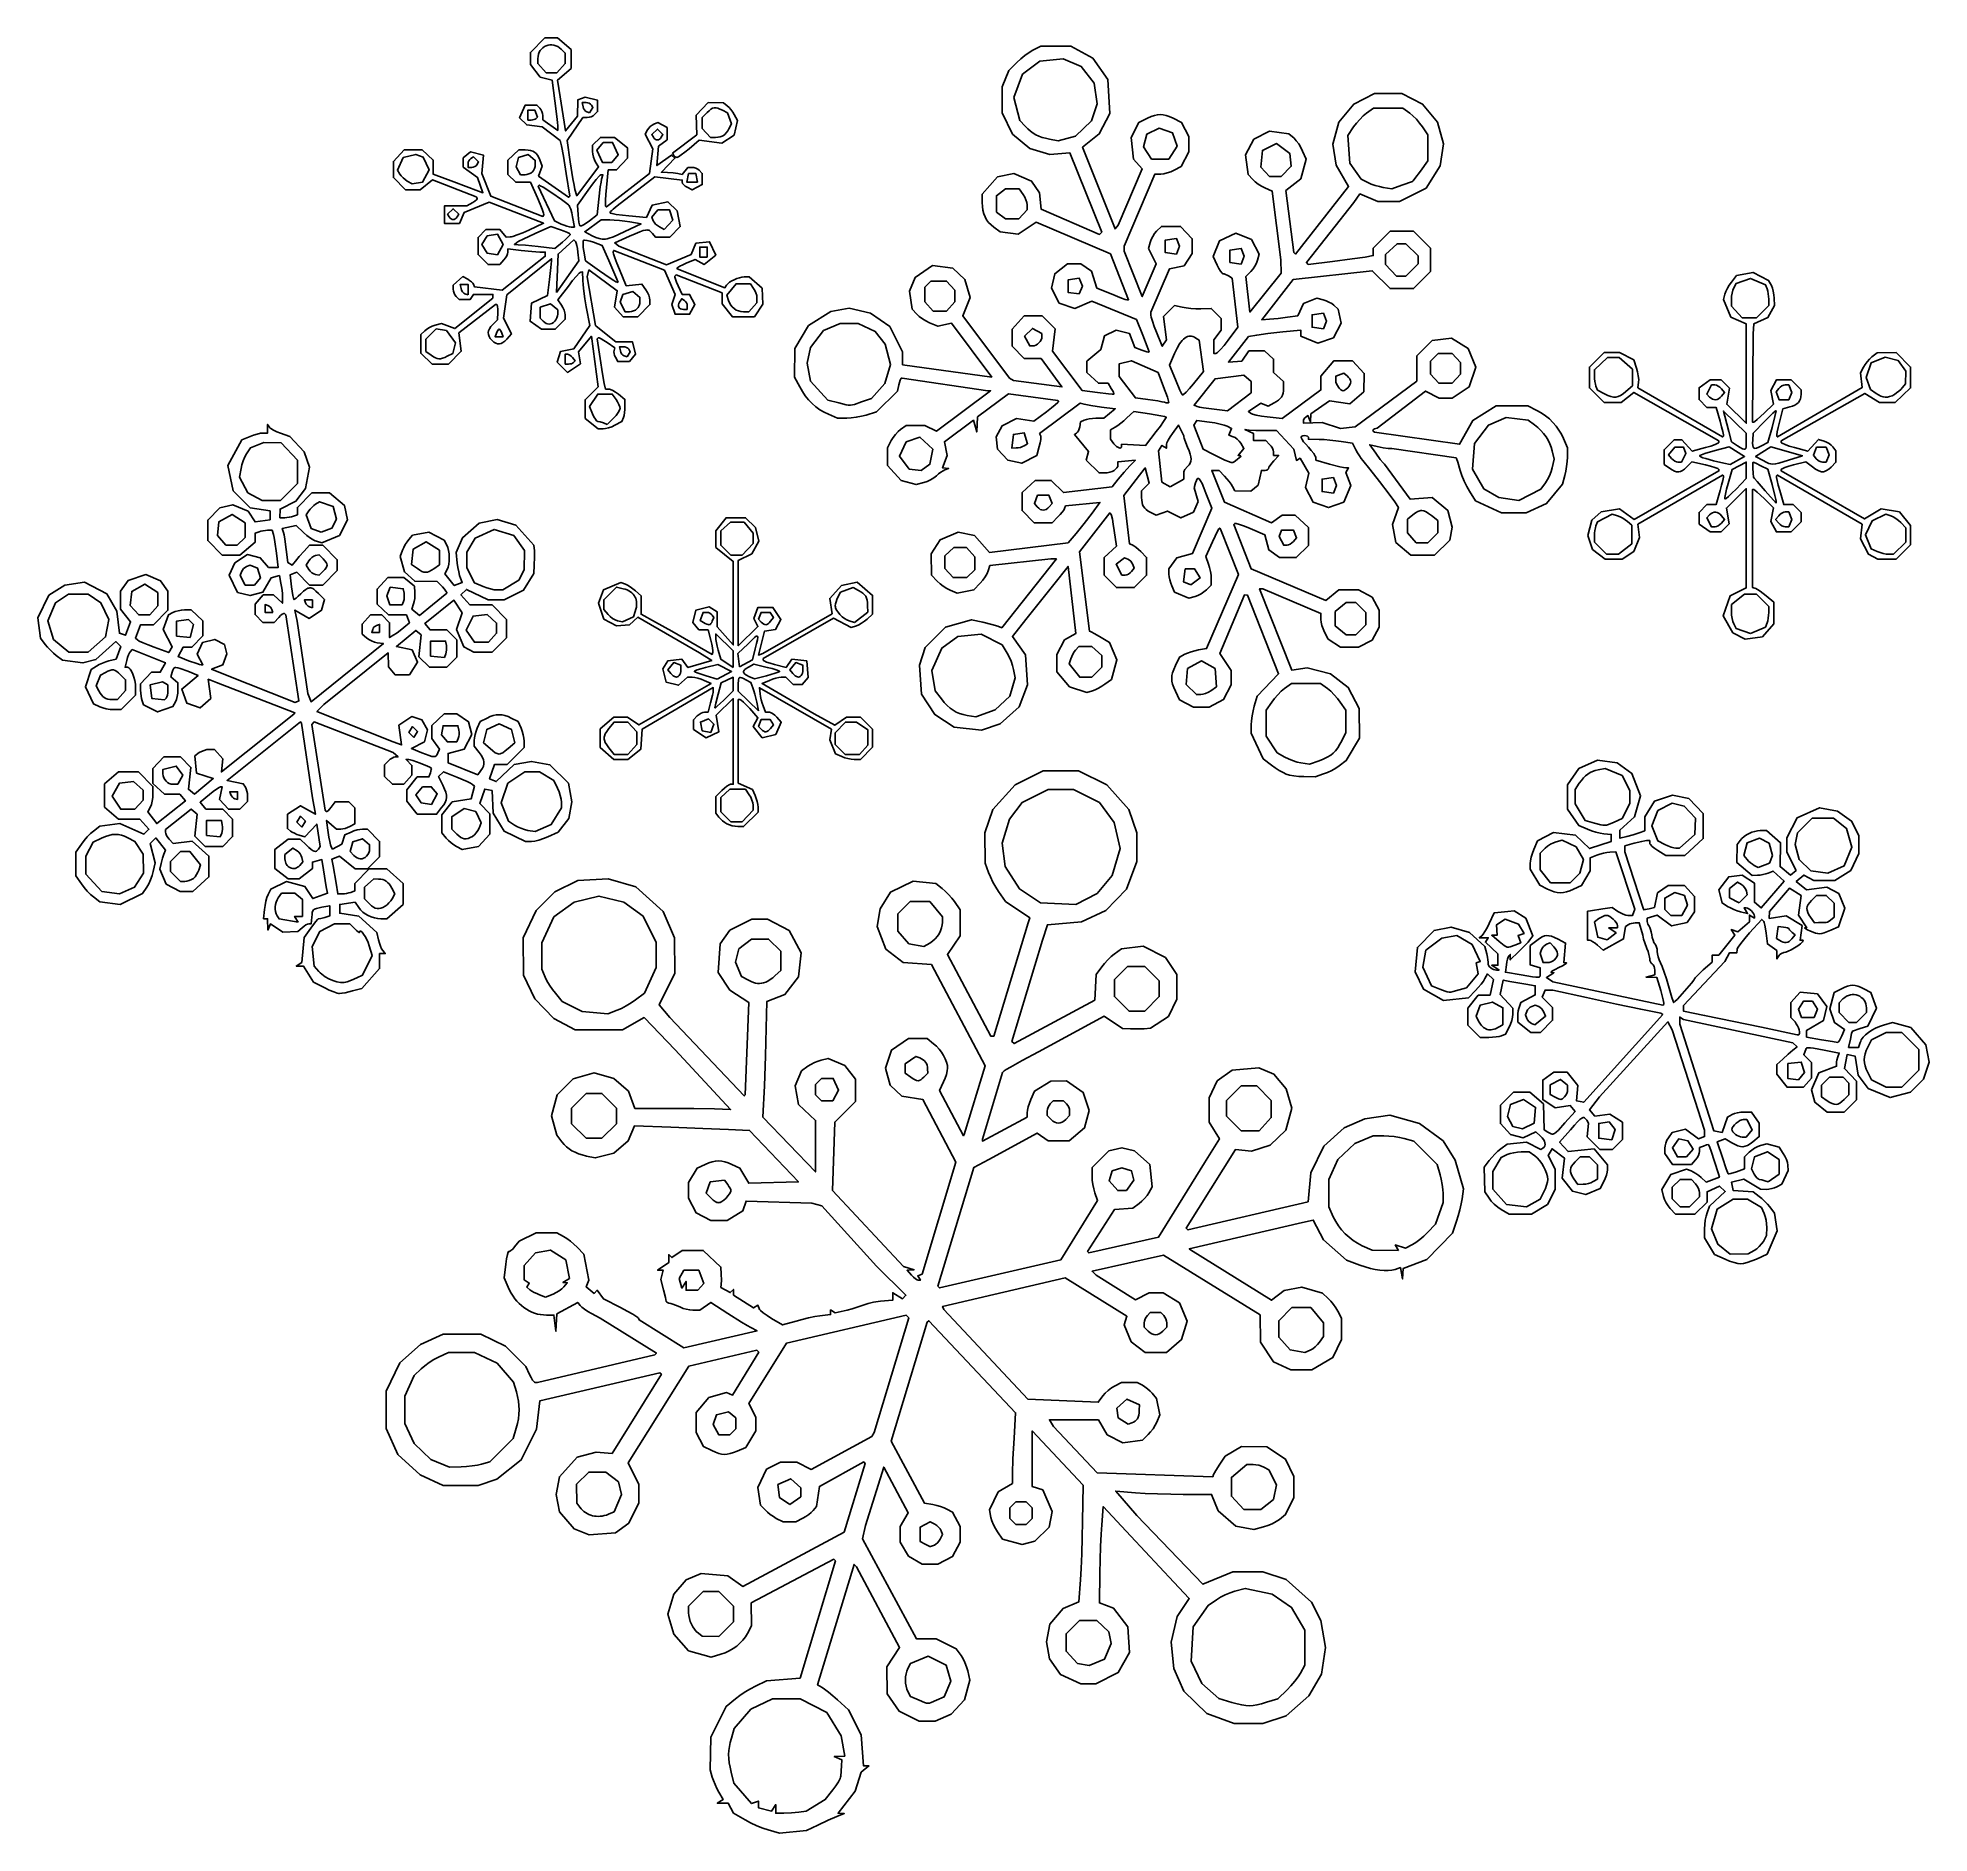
# Model space of a CAD drawing. Extents: x 0.34 to 4.42, y 1.82 to 5.69.
import ezdxf

# ---------------------------------------------------------------- set-up
doc = ezdxf.new("R2010")
doc.units = 0
doc.layers.add('LAYER_1', color=18, linetype='CONTINUOUS')

msp = doc.modelspace()

# ---------------------------------------------------------------- linework, layer by layer
at = {"layer": 'LAYER_1'}
for points in [[(1.5176, 4.8716), (1.5459, 4.8493), (1.5562, 4.8493), (1.5614, 4.85), (1.5679, 4.8516), (1.5749, 4.8541), (1.5816, 4.8572), (1.5968, 4.865), (1.6002, 4.8737), (1.6015, 4.8783), (1.6025, 4.8844), (1.6032, 4.8911), (1.6035, 4.8977), (1.6035, 4.913), (1.5894, 4.9241), (1.5833, 4.9285), (1.5774, 4.932), (1.5722, 4.9344), (1.5701, 4.935), (1.5685, 4.9353), (1.5617, 4.9353), (1.5588, 4.9474), (1.555, 4.9683), (1.5498, 5.0015), (1.5436, 5.0436), (1.5456, 5.0457), (1.5464, 5.0459), (1.5478, 5.0455), (1.5521, 5.0436), (1.558, 5.0403), (1.5648, 5.0358), (1.5818, 5.0239), (1.58, 5.0185), (1.5796, 5.0157), (1.5801, 5.012), (1.5812, 5.0078), (1.5829, 5.0037), (1.5878, 4.9944), (1.6129, 4.9944), (1.6262, 5.0103), (1.6194, 5.0373), (1.5835, 5.0373), (1.5626, 5.0539), (1.5409, 5.0714), (1.54, 5.0722), (1.5222, 5.177), (1.5256, 5.1923), (1.587, 5.1474), (1.5807, 5.1121), (1.5998, 5.091), (1.6309, 5.091), (1.6572, 5.1174), (1.6572, 5.1272), (1.6565, 5.132), (1.6547, 5.1377), (1.652, 5.1437), (1.6486, 5.1492), (1.6401, 5.1615), (1.6062, 5.1582), (1.5914, 5.193), (1.5858, 5.2068), (1.5813, 5.2185), (1.5786, 5.227), (1.578, 5.2297), (1.578, 5.231), (1.5793, 5.2342), (1.6886, 5.1919), (1.7115, 5.1388), (1.7048, 5.1179), (1.7117, 5.0964), (1.7428, 5.0964), (1.7543, 5.1179), (1.7428, 5.1394), (1.7269, 5.1394), (1.7179, 5.1581), (1.7147, 5.1656), (1.7123, 5.172), (1.7112, 5.1768), (1.7111, 5.1784), (1.7114, 5.1792), (1.7138, 5.1816), (1.813, 5.1424), (1.813, 5.1193), (1.8352, 5.091), (1.8826, 5.091), (1.9005, 5.1185), (1.8996, 5.1528), (1.8715, 5.177), (1.8607, 5.177), (1.8558, 5.1765), (1.8504, 5.1753), (1.8448, 5.1735), (1.8392, 5.1711), (1.834, 5.1684), (1.8293, 5.1654), (1.8255, 5.1623), (1.8228, 5.1591), (1.8192, 5.1536), (1.7163, 5.1943), (1.7163, 5.1963), (1.7178, 5.1977), (1.722, 5.2001), (1.7281, 5.2031), (1.7356, 5.2064), (1.7549, 5.2144), (1.7744, 5.204), (1.7992, 5.224), (1.786, 5.2529), (1.7566, 5.2495), (1.7461, 5.2256), (1.6933, 5.2029), (1.5901, 5.2431), (1.5816, 5.2505), (1.6133, 5.2648), (1.6257, 5.2702), (1.6354, 5.2742), (1.6428, 5.2768), (1.6485, 5.2781), (1.6508, 5.2783), (1.6528, 5.2781), (1.6546, 5.2776), (1.6563, 5.2769), (1.6594, 5.2745), (1.6626, 5.271), (1.6693, 5.2629), (1.7002, 5.2629), (1.7228, 5.2855), (1.716, 5.3193), (1.6961, 5.3392), (1.6619, 5.3317), (1.6497, 5.305), (1.6118, 5.3087), (1.5844, 5.312), (1.5756, 5.3135), (1.5717, 5.3146), (1.5714, 5.3152), (1.5715, 5.3159), (1.5726, 5.3181), (1.5748, 5.3206), (1.5779, 5.3234), (1.5864, 5.33), (1.6677, 5.3931), (1.727, 5.3857), (1.727, 5.3809), (1.7273, 5.3798), (1.7279, 5.3786), (1.7302, 5.3758), (1.7336, 5.3729), (1.7378, 5.3703), (1.7485, 5.3646), (1.77, 5.3761), (1.77, 5.4004), (1.7636, 5.4069), (1.7604, 5.4094), (1.7564, 5.4114), (1.7521, 5.4128), (1.7481, 5.4133), (1.7391, 5.4133), (1.7266, 5.3982), (1.7174, 5.4), (1.7071, 5.4013), (1.6952, 5.4021), (1.6821, 5.4026), (1.7111, 5.4328), (1.7041, 5.4398), (1.6724, 5.4173), (1.6757, 5.459), (1.6948, 5.473), (1.6948, 5.4989), (1.6741, 5.5099), (1.6655, 5.5066), (1.6618, 5.5046), (1.658, 5.5016), (1.6546, 5.498), (1.652, 5.4941), (1.6471, 5.4849), (1.6634, 5.4536), (1.6562, 5.3999), (1.5635, 5.328), (1.5616, 5.3299), (1.5613, 5.331), (1.5612, 5.3336), (1.5614, 5.3423), (1.5622, 5.3549), (1.5635, 5.3698), (1.5673, 5.4079), (1.5855, 5.4079), (1.6089, 5.4328), (1.6089, 5.4555), (1.5806, 5.4777), (1.5506, 5.4777), (1.5337, 5.4609), (1.5337, 5.4478), (1.5342, 5.4419), (1.5356, 5.4355), (1.5376, 5.4294), (1.5401, 5.4244), (1.5464, 5.4142), (1.4994, 5.352), (1.4957, 5.3658), (1.4938, 5.3747), (1.4911, 5.3889), (1.4853, 5.4252), (1.4785, 5.4709), (1.5127, 5.5207), (1.5221, 5.5207), (1.5263, 5.5212), (1.5307, 5.5226), (1.5347, 5.5247), (1.538, 5.5272), (1.5444, 5.5336), (1.5444, 5.5581), (1.5176, 5.5648), (1.5015, 5.5587), (1.5011, 5.5234), (1.4754, 5.492), (1.4723, 5.5104), (1.4637, 5.5652), (1.4582, 5.6016), (1.4875, 5.6267), (1.4875, 5.6671), (1.4579, 5.6926), (1.4308, 5.6926), (1.3994, 5.6612), (1.3994, 5.635), (1.4207, 5.6079), (1.4461, 5.6015), (1.4523, 5.5571), (1.4567, 5.5228), (1.458, 5.5102), (1.4585, 5.5029), (1.4585, 5.4931), (1.4263, 5.5161), (1.4263, 5.5254), (1.4258, 5.5295), (1.4244, 5.5338), (1.4223, 5.5379), (1.4198, 5.5411), (1.4134, 5.5476), (1.3884, 5.5476), (1.376, 5.5203), (1.3917, 5.5047), (1.4249, 5.5008), (1.464, 5.471), (1.4666, 5.4596), (1.4707, 5.4374), (1.4768, 5.3999), (1.4843, 5.3515), (1.4819, 5.349), (1.4171, 5.3946), (1.4248, 5.416), (1.4198, 5.4293), (1.4175, 5.4349), (1.4149, 5.4395), (1.4119, 5.4432), (1.4085, 5.4461), (1.4046, 5.4483), (1.4, 5.4497), (1.3946, 5.4505), (1.3883, 5.4508), (1.3746, 5.4509), (1.3511, 5.429), (1.3511, 5.3979), (1.3679, 5.3811), (1.3994, 5.3811), (1.4147, 5.3475), (1.4205, 5.3342), (1.425, 5.3228), (1.4278, 5.3146), (1.4283, 5.312), (1.4283, 5.3106), (1.4265, 5.3074), (1.3139, 5.3515), (1.2949, 5.3999), (1.2982, 5.4397), (1.2704, 5.4467), (1.2544, 5.4335), (1.2544, 5.414), (1.2856, 5.3918), (1.2972, 5.3585), (1.2879, 5.3622), (1.2342, 5.3823), (1.1899, 5.3986), (1.1899, 5.429), (1.1664, 5.4509), (1.1274, 5.4509), (1.104, 5.426), (1.104, 5.3913), (1.1304, 5.365), (1.1616, 5.365), (1.1887, 5.3862), (1.2825, 5.3494), (1.285, 5.3469), (1.2853, 5.3462), (1.285, 5.3453), (1.2831, 5.3431), (1.2797, 5.3404), (1.275, 5.3375), (1.2624, 5.3307), (1.2141, 5.33), (1.2141, 5.2924), (1.2463, 5.2924), (1.2567, 5.3162), (1.3105, 5.3385), (1.428, 5.2927), (1.3962, 5.278), (1.3832, 5.2724), (1.3712, 5.2676), (1.3616, 5.2644), (1.3582, 5.2635), (1.3558, 5.2632), (1.347, 5.2629), (1.3336, 5.279), (1.3035, 5.279), (1.2866, 5.2621), (1.2866, 5.2253), (1.3081, 5.2038), (1.3333, 5.2038), (1.3422, 5.2136), (1.3456, 5.218), (1.3485, 5.2227), (1.3504, 5.227), (1.3511, 5.2305), (1.3511, 5.2375), (1.3793, 5.2342), (1.4027, 5.2318), (1.4195, 5.2307), (1.4316, 5.2307), (1.4316, 5.2216), (1.3388, 5.1488), (1.2786, 5.1559), (1.2767, 5.1611), (1.2752, 5.1636), (1.2723, 5.1665), (1.2685, 5.1694), (1.2642, 5.1721), (1.2535, 5.1778), (1.2329, 5.1592), (1.2329, 5.1504), (1.2334, 5.1464), (1.2348, 5.1422), (1.2368, 5.1383), (1.2393, 5.1351), (1.2458, 5.1286), (1.2699, 5.1286), (1.2765, 5.1394), (1.3188, 5.1394), (1.3184, 5.1313), (1.2366, 5.0657), (1.2079, 5.0766), (1.1939, 5.073), (1.1878, 5.071), (1.1816, 5.0681), (1.1759, 5.0646), (1.1715, 5.0611), (1.1631, 5.0527), (1.1631, 5.0123), (1.1879, 4.989), (1.2226, 4.989), (1.2503, 5.0167), (1.245, 5.0563), (1.3242, 5.1179), (1.3269, 5.1179), (1.3274, 5.1175), (1.3279, 5.1166), (1.3287, 5.113), (1.3291, 5.1078), (1.3291, 5.1013), (1.3287, 5.0848), (1.3184, 5.0745), (1.3143, 5.0699), (1.3112, 5.0654), (1.3094, 5.0611), (1.3086, 5.0569), (1.3089, 5.0528), (1.3103, 5.0487), (1.3129, 5.0446), (1.3165, 5.0404), (1.3207, 5.0367), (1.3247, 5.0342), (1.3285, 5.0327), (1.3324, 5.0325), (1.3362, 5.0334), (1.3402, 5.0354), (1.3443, 5.0386), (1.3486, 5.043), (1.3586, 5.054), (1.3413, 5.0883), (1.3484, 5.1384), (1.4451, 5.2163), (1.4449, 5.2114), (1.4436, 5.1977), (1.4405, 5.1716), (1.4363, 5.1367), (1.4021, 5.1206), (1.3988, 5.0813), (1.4233, 5.0642), (1.4531, 5.0642), (1.4746, 5.0857), (1.4746, 5.0952), (1.474, 5.0998), (1.4723, 5.1053), (1.4697, 5.1109), (1.4667, 5.1161), (1.4587, 5.1274), (1.4814, 5.1574), (1.4906, 5.1691), (1.4987, 5.1786), (1.5048, 5.1851), (1.5069, 5.1869), (1.5082, 5.1875), (1.5122, 5.1877), (1.5125, 5.1703), (1.5132, 5.1603), (1.5148, 5.1461), (1.5172, 5.1295), (1.5201, 5.1125), (1.5274, 5.0722), (1.4934, 5.0221), (1.4647, 5.0163), (1.4574, 4.9931), (1.4793, 4.9712), (1.5079, 4.9899), (1.503, 5.0154), (1.5313, 5.0493), (1.5456, 4.9404), (1.5176, 4.9123)], [(1.4568, 5.6174), (1.4746, 5.637), (1.4746, 5.6596), (1.4662, 5.668), (1.4624, 5.6713), (1.4584, 5.6739), (1.4542, 5.6757), (1.45, 5.6769), (1.4458, 5.6775), (1.4416, 5.6774), (1.4375, 5.6767), (1.4335, 5.6754), (1.4298, 5.6736), (1.4264, 5.6713), (1.4233, 5.6684), (1.4207, 5.6651), (1.4185, 5.6614), (1.4169, 5.6572), (1.4159, 5.6526), (1.4155, 5.6477), (1.4155, 5.637), (1.4333, 5.6174)], [(3.0295, 4.1051), (3.0366, 4.103), (3.0461, 4.1013), (3.0568, 4.1), (3.0674, 4.0995), (3.0921, 4.0991), (3.1104, 4.1054), (3.1187, 4.1087), (3.1278, 4.1131), (3.1366, 4.118), (3.144, 4.1229), (3.1593, 4.134), (3.1877, 4.1824), (3.1873, 4.2468), (3.1637, 4.2919), (3.1252, 4.3212), (3.075, 4.3341), (3.042, 4.329), (2.9722, 4.5046), (2.9796, 4.5046), (3.1045, 4.4513), (3.1045, 4.4387), (3.1051, 4.4327), (3.1068, 4.4255), (3.1093, 4.418), (3.1123, 4.4112), (3.1201, 4.3961), (3.1471, 4.3784), (3.1856, 4.3784), (3.215, 4.3936), (3.2302, 4.422), (3.2302, 4.4584), (3.215, 4.4868), (3.1856, 4.502), (3.1435, 4.502), (3.1151, 4.4796), (2.954, 4.5476), (2.9166, 4.6435), (2.9187, 4.6455), (2.9197, 4.6457), (2.9219, 4.6453), (2.9293, 4.6431), (2.9397, 4.6394), (2.9521, 4.6344), (2.9834, 4.6212), (2.9919, 4.5884), (3.0156, 4.5718), (3.0513, 4.5718), (3.0776, 4.5981), (3.0776, 4.6367), (3.0492, 4.6631), (3.0209, 4.6631), (2.9979, 4.647), (2.8963, 4.6912), (2.8691, 4.7598), (2.8848, 4.7598), (2.8966, 4.7474), (2.9016, 4.7418), (2.9065, 4.7358), (2.9108, 4.7302), (2.9138, 4.7255), (2.9192, 4.7161), (2.9537, 4.7152), (2.9695, 4.7283), (2.9764, 4.7598), (2.9841, 4.7598), (2.987, 4.7601), (2.9895, 4.761), (2.9911, 4.7624), (2.9915, 4.7632), (2.9917, 4.7641), (2.9926, 4.7667), (2.9949, 4.7707), (2.9984, 4.7753), (3.0027, 4.7802), (3.0136, 4.792), (3.0024, 4.792), (3.0024, 4.7997), (3.0018, 4.8033), (3, 4.8076), (2.9973, 4.8119), (2.994, 4.8158), (2.9856, 4.8242), (2.9595, 4.8242), (2.9595, 4.8392), (2.9407, 4.8479), (2.9501, 4.8468), (2.964, 4.846), (2.9843, 4.8457), (3.009, 4.8457), (3.0459, 4.8055), (3.0519, 4.7813), (3.0596, 4.786), (3.0784, 4.7541), (3.0716, 4.723), (3.0881, 4.6911), (3.1206, 4.6798), (3.154, 4.6914), (3.1689, 4.727), (3.1581, 4.7553), (3.1642, 4.7651), (3.158, 4.7651), (3.1533, 4.7658), (3.1451, 4.7676), (3.1228, 4.7736), (3.0938, 4.782), (3.0938, 4.7873), (3.0934, 4.7887), (3.0925, 4.7907), (3.089, 4.7961), (3.0839, 4.8027), (3.0777, 4.8097), (3.0717, 4.8163), (3.0671, 4.8218), (3.0641, 4.8262), (3.0624, 4.8296), (3.0621, 4.8309), (3.0622, 4.832), (3.0626, 4.833), (3.0633, 4.8337), (3.0658, 4.8347), (3.0696, 4.835), (3.0727, 4.8346), (3.0753, 4.8338), (3.077, 4.8325), (3.0775, 4.8317), (3.0776, 4.8309), (3.0776, 4.8269), (3.1005, 4.8266), (3.1113, 4.8262), (3.1238, 4.8252), (3.1366, 4.8239), (3.148, 4.8223), (3.1727, 4.8184), (3.1802, 4.804), (3.1837, 4.7978), (3.1876, 4.7914), (3.1915, 4.7857), (3.1949, 4.7814), (3.21, 4.7628), (3.2313, 4.7356), (3.2516, 4.7088), (3.264, 4.6918), (3.2719, 4.6797), (3.2587, 4.6434), (3.266, 4.6047), (3.2987, 4.5771), (3.3495, 4.5771), (3.3825, 4.6094), (3.3879, 4.6376), (3.3781, 4.6731), (3.3443, 4.7016), (3.297, 4.6979), (3.2417, 4.7732), (3.2386, 4.7759), (3.2327, 4.7831), (3.2228, 4.7968), (3.21, 4.8151), (3.2257, 4.8114), (3.2392, 4.8086), (3.2495, 4.8072), (3.2576, 4.8068), (3.3961, 4.7869), (3.397, 4.7854), (3.3997, 4.7773), (3.4047, 4.7598), (3.4084, 4.7488), (3.4134, 4.7367), (3.4191, 4.7249), (3.4248, 4.715), (3.4382, 4.6945), (3.4939, 4.6686), (3.5476, 4.6687), (3.5913, 4.6886), (3.6257, 4.7302), (3.6309, 4.749), (3.633, 4.7579), (3.6346, 4.7683), (3.6358, 4.7788), (3.6362, 4.7881), (3.6362, 4.8085), (3.6279, 4.8284), (3.6235, 4.8377), (3.6181, 4.8467), (3.6119, 4.8552), (3.6049, 4.8633), (3.5973, 4.8708), (3.5889, 4.8777), (3.58, 4.8838), (3.5706, 4.8892), (3.5507, 4.8994), (3.4826, 4.8994), (3.4323, 4.8676), (3.4036, 4.8161), (3.22, 4.8422), (3.2173, 4.8447), (3.2167, 4.8458), (3.217, 4.847), (3.2182, 4.8482), (3.2202, 4.8492), (3.2258, 4.8512), (3.3304, 4.9308), (3.3596, 4.9156), (3.3876, 4.9155), (3.4241, 4.94), (3.4388, 4.9827), (3.422, 5.0227), (3.3865, 5.045), (3.3445, 5.0399), (3.3113, 5.0066), (3.3113, 4.9525), (3.1783, 4.854), (3.1469, 4.8504), (3.1074, 4.8635), (3.0669, 4.8619), (3.0669, 4.8669), (3.0673, 4.8691), (3.0683, 4.8713), (3.0699, 4.8734), (3.0718, 4.875), (3.0767, 4.878), (3.0822, 4.8645), (3.083, 4.8818), (3.1233, 4.9096), (3.167, 4.9036), (3.1968, 4.9293), (3.1979, 4.969), (3.1724, 4.9961), (3.1323, 4.9961), (3.1045, 4.963), (3.1045, 4.9334), (3.0212, 4.8719), (2.989, 4.8754), (2.9762, 4.8771), (2.965, 4.8792), (2.9567, 4.8812), (2.954, 4.8822), (2.9525, 4.883), (2.9482, 4.8871), (2.975, 4.9047), (2.9909, 4.8986), (3.0034, 4.9052), (3.0089, 4.9083), (3.0134, 4.9114), (3.0169, 4.9146), (3.0196, 4.9181), (3.0216, 4.922), (3.0229, 4.9264), (3.0236, 4.9316), (3.0238, 4.9375), (3.0239, 4.9515), (3.0024, 4.9709), (3.0024, 4.9998), (2.9828, 5.0176), (2.9493, 5.0176), (2.934, 4.9956), (2.9051, 4.9934), (2.9487, 5.0486), (2.9662, 5.0517), (2.9899, 5.0549), (3.0226, 5.0583), (3.0615, 5.0619), (3.0615, 5.0493), (3.0982, 5.0339), (3.1317, 5.0456), (3.1481, 5.0774), (3.1415, 5.1078), (3.1324, 5.116), (3.1278, 5.1194), (3.122, 5.1228), (3.1157, 5.1256), (3.1097, 5.1276), (3.096, 5.131), (3.0668, 5.1198), (3.0546, 5.0932), (3.0326, 5.0902), (3.0121, 5.0877), (2.9937, 5.086), (2.977, 5.0847), (3.0445, 5.1713), (3.2152, 5.1905), (3.2538, 5.1519), (3.3043, 5.1519), (3.3408, 5.1884), (3.3408, 5.2389), (3.3043, 5.2754), (3.2538, 5.2754), (3.2173, 5.2389), (3.2173, 5.2229), (3.1998, 5.2199), (3.1721, 5.2159), (3.1298, 5.2105), (3.0772, 5.2042), (3.0734, 5.2083), (3.1753, 5.3372), (3.1888, 5.3561), (3.2277, 5.3398), (3.2743, 5.3398), (3.3313, 5.3683), (3.3619, 5.4164), (3.369, 5.4638), (3.3559, 5.5106), (3.3237, 5.5496), (3.2791, 5.5725), (3.22, 5.5725), (3.1754, 5.5496), (3.1432, 5.5106), (3.13, 5.4634), (3.1373, 5.4177), (3.1642, 5.3718), (3.0496, 5.2264), (3.0461, 5.23), (3.0287, 5.3633), (3.0613, 5.3888), (3.0726, 5.4308), (3.0651, 5.4484), (3.0613, 5.456), (3.0566, 5.4638), (3.0515, 5.4707), (3.0466, 5.4759), (3.0355, 5.4858), (2.9934, 5.4914), (2.9597, 5.4739), (2.9422, 5.4401), (2.9478, 5.3981), (2.9577, 5.387), (2.9628, 5.3822), (2.9693, 5.3772), (2.9766, 5.3727), (2.9836, 5.3691), (2.9996, 5.3623), (3.018, 5.2136), (3.0186, 5.1855), (2.9514, 5.1013), (2.9424, 5.1778), (2.9535, 5.1889), (2.9581, 5.1942), (2.9623, 5.2005), (2.9657, 5.207), (2.9678, 5.2129), (2.9711, 5.2259), (2.9546, 5.2578), (2.9211, 5.2716), (2.886, 5.2549), (2.8719, 5.2209), (2.8807, 5.2025), (2.8844, 5.1953), (2.8881, 5.1895), (2.8913, 5.1855), (2.8926, 5.1844), (2.8936, 5.184), (2.8958, 5.1836), (2.8987, 5.1825), (2.9021, 5.181), (2.9053, 5.1791), (2.913, 5.1742), (2.9254, 5.0686), (2.9042, 5.0404), (2.8956, 5.0295), (2.8878, 5.0205), (2.8818, 5.0144), (2.8796, 5.0128), (2.8783, 5.0122), (2.8735, 5.0122), (2.8739, 5.0417), (2.8896, 5.0626), (2.8896, 5.0874), (2.8681, 5.109), (2.8453, 5.1085), (2.8351, 5.1086), (2.8242, 5.1092), (2.814, 5.1103), (2.8056, 5.1117), (2.7887, 5.1153), (2.7652, 5.0919), (2.7717, 5.0417), (2.7623, 5.0275), (2.7499, 5.0581), (2.7451, 5.0705), (2.7411, 5.0815), (2.7385, 5.09), (2.7375, 5.0948), (2.7376, 5.1008), (2.7779, 5.1942), (2.8094, 5.2011), (2.827, 5.2279), (2.827, 5.2594), (2.8018, 5.2861), (2.7607, 5.2861), (2.7501, 5.2755), (2.7458, 5.2704), (2.7417, 5.2641), (2.7383, 5.2576), (2.7362, 5.2516), (2.7328, 5.2383), (2.7494, 5.2052), (2.7193, 5.1347), (2.6802, 5.2325), (2.6802, 5.2435), (2.7466, 5.3989), (2.7593, 5.3989), (2.7655, 5.3996), (2.7729, 5.4013), (2.7807, 5.4039), (2.7878, 5.4071), (2.8035, 5.4152), (2.8198, 5.4467), (2.8198, 5.48), (2.8042, 5.5103), (2.7857, 5.5191), (2.7776, 5.5227), (2.7705, 5.5252), (2.7641, 5.5268), (2.7581, 5.5273), (2.752, 5.5268), (2.7456, 5.5252), (2.7385, 5.5227), (2.7304, 5.5191), (2.7119, 5.5103), (2.6951, 5.4777), (2.7004, 5.4307), (2.7192, 5.4099), (2.6676, 5.2888), (2.6607, 5.2807), (2.5905, 5.4566), (2.6265, 5.4853), (2.6491, 5.5296), (2.6449, 5.6026), (2.6126, 5.6487), (2.5652, 5.6749), (2.5002, 5.6747), (2.4834, 5.6659), (2.4754, 5.6611), (2.4663, 5.6545), (2.4571, 5.6471), (2.449, 5.6396), (2.4316, 5.6222), (2.417, 5.5873), (2.417, 5.5312), (2.4394, 5.4849), (2.4767, 5.4542), (2.5201, 5.4411), (2.5632, 5.4443), (2.6317, 5.2734), (2.6268, 5.2686), (2.5013, 5.323), (2.4974, 5.3581), (2.4806, 5.3837), (2.4421, 5.3998), (2.4071, 5.3932), (2.374, 5.3556), (2.374, 5.3372), (2.3744, 5.3287), (2.3755, 5.3208), (2.3774, 5.3134), (2.3801, 5.3066), (2.3836, 5.3003), (2.3879, 5.2945), (2.393, 5.2891), (2.399, 5.2842), (2.4125, 5.2743), (2.4519, 5.2691), (2.4903, 5.2953), (2.6507, 5.2267), (2.6896, 5.1277), (2.6862, 5.1277), (2.6825, 5.1287), (2.6748, 5.1314), (2.6522, 5.1403), (2.6216, 5.1529), (2.6095, 5.1894), (2.5865, 5.2056), (2.5581, 5.2056), (2.5306, 5.184), (2.5237, 5.1526), (2.5402, 5.1208), (2.5737, 5.1091), (2.6107, 5.1246), (2.7067, 5.0854), (2.7203, 5.0515), (2.7299, 5.0268), (2.7339, 5.0153), (2.7336, 5.015), (2.7327, 5.0149), (2.7294, 5.0155), (2.7246, 5.0168), (2.7186, 5.0189), (2.7034, 5.0247), (2.692, 5.0547), (2.6633, 5.0619), (2.6375, 5.0502), (2.6301, 5.0208), (2.5996, 4.9951), (2.5996, 4.9711), (2.6245, 4.9478), (2.6454, 4.9478), (2.6524, 4.9365), (2.655, 4.932), (2.6569, 4.9282), (2.6578, 4.9254), (2.6579, 4.9246), (2.6577, 4.9241), (2.6544, 4.9241), (2.6467, 4.9247), (2.6227, 4.9278), (2.5894, 4.9325), (2.5257, 5.0169), (2.5311, 5.0651), (2.5034, 5.0928), (2.4648, 5.0928), (2.4385, 5.0643), (2.4385, 5.0278), (2.4648, 5.0015), (2.5009, 5.0015), (2.5461, 4.9397), (2.4417, 4.9538), (2.4331, 4.9591), (2.3319, 5.0935), (2.3482, 5.1325), (2.3366, 5.1713), (2.3106, 5.1957), (2.2666, 5.2016), (2.2292, 5.176), (2.2169, 5.1463), (2.2232, 5.1076), (2.2328, 5.0967), (2.238, 5.0919), (2.2449, 5.0869), (2.2527, 5.0821), (2.2604, 5.0783), (2.2785, 5.0707), (2.308, 5.0772), (2.3947, 4.9612), (2.2021, 4.9875), (2.2021, 5.0155), (2.1749, 5.0701), (2.133, 5.0991), (2.0871, 5.1094), (2.0472, 5.1027), (1.999, 5.0721), (1.9701, 5.0228), (1.9695, 4.9612), (1.9806, 4.9397), (1.9862, 4.9298), (1.9925, 4.9206), (1.9995, 4.912), (2.007, 4.9041), (2.0151, 4.8971), (2.0237, 4.8908), (2.0328, 4.8854), (2.0422, 4.8809), (2.0622, 4.8726), (2.0818, 4.8726), (2.0912, 4.8731), (2.1022, 4.8745), (2.1135, 4.8766), (2.1236, 4.8792), (2.1458, 4.8858), (2.191, 4.931), (2.1945, 4.9447), (2.1974, 4.9545), (2.1987, 4.9574), (2.1995, 4.9585), (2.2012, 4.9585), (2.3858, 4.9316), (2.392, 4.9316), (2.2756, 4.8448), (2.25, 4.8564), (2.2099, 4.8564), (2.1979, 4.8481), (2.1927, 4.8436), (2.1871, 4.8376), (2.182, 4.8308), (2.1779, 4.8242), (2.1699, 4.8086), (2.1699, 4.7707), (2.1995, 4.7381), (2.2317, 4.7293), (2.248, 4.7336), (2.2551, 4.7361), (2.2626, 4.7397), (2.2696, 4.7438), (2.2751, 4.7481), (2.2799, 4.7522), (2.285, 4.7561), (2.2898, 4.7592), (2.2937, 4.7612), (2.3015, 4.7643), (2.2884, 4.7651), (2.2986, 4.792), (2.2926, 4.8218), (2.3552, 4.8681), (2.3622, 4.843), (2.3637, 4.8752), (2.431, 4.9249), (2.5369, 4.9103), (2.5385, 4.9086), (2.5383, 4.9078), (2.537, 4.9063), (2.5317, 4.9014), (2.5234, 4.8945), (2.5129, 4.8864), (2.4855, 4.866), (2.4478, 4.8721), (2.4173, 4.8563), (2.4041, 4.8323), (2.4072, 4.8054), (2.4291, 4.7818), (2.4592, 4.7752), (2.4917, 4.792), (2.4971, 4.8116), (2.499, 4.8196), (2.5002, 4.8267), (2.5006, 4.8322), (2.5004, 4.8341), (2.5001, 4.8353), (2.4976, 4.8392), (2.5856, 4.9049), (2.5939, 4.9025), (2.6084, 4.8998), (2.6316, 4.8965), (2.6609, 4.8927), (2.636, 4.8726), (2.6192, 4.8722), (2.612, 4.8717), (2.6049, 4.8708), (2.5987, 4.8696), (2.5942, 4.8682), (2.5862, 4.8645), (2.5843, 4.8538), (2.5832, 4.8494), (2.5816, 4.8453), (2.5797, 4.8421), (2.5777, 4.8401), (2.5729, 4.8371), (2.6034, 4.8005), (2.5985, 4.7819), (2.626, 4.7544), (2.6383, 4.7545), (2.6439, 4.7549), (2.6492, 4.7559), (2.654, 4.7575), (2.6583, 4.7597), (2.6618, 4.7622), (2.6645, 4.7651), (2.6662, 4.7683), (2.6667, 4.7717), (2.6667, 4.7786), (2.7043, 4.7819), (2.6923, 4.7695), (2.6799, 4.7559), (2.6672, 4.7407), (2.6541, 4.7242), (2.5493, 4.712), (2.5229, 4.7383), (2.4884, 4.7383), (2.46, 4.7119), (2.46, 4.6733), (2.4863, 4.647), (2.5249, 4.647), (2.5373, 4.6594), (2.5423, 4.6646), (2.5467, 4.6698), (2.55, 4.6743), (2.5518, 4.6775), (2.554, 4.6832), (2.6279, 4.6909), (2.611, 4.6676), (2.5939, 4.6452), (2.5767, 4.6241), (2.5593, 4.6038), (2.3894, 4.583), (2.3571, 4.6198), (2.322, 4.6264), (2.2836, 4.6103), (2.2639, 4.5803), (2.265, 4.5339), (2.277, 4.5211), (2.283, 4.5156), (2.2901, 4.5101), (2.2977, 4.5053), (2.3046, 4.5018), (2.3201, 4.4954), (2.356, 4.5021), (2.3698, 4.5168), (2.3754, 4.5234), (2.3805, 4.5306), (2.3846, 4.5374), (2.387, 4.543), (2.3905, 4.5546), (2.5217, 4.5691), (2.5341, 4.5691), (2.4163, 4.4205), (2.4077, 4.4238), (2.3946, 4.4277), (2.3751, 4.4325), (2.3511, 4.4379), (2.2948, 4.4215), (2.2511, 4.3778), (2.2385, 4.3397), (2.243, 4.2773), (2.2721, 4.2335), (2.3138, 4.2059), (2.3725, 4.1998), (2.413, 4.2132), (2.454, 4.2502), (2.472, 4.2975), (2.4674, 4.3619), (2.4392, 4.4014), (2.4684, 4.4383), (2.5284, 4.514), (2.5593, 4.553), (2.5758, 4.408), (2.5514, 4.3943), (2.5352, 4.3628), (2.5352, 4.3255), (2.5624, 4.2932), (2.5994, 4.281), (2.6116, 4.2847), (2.6175, 4.287), (2.6245, 4.2904), (2.6318, 4.2945), (2.6384, 4.2988), (2.6531, 4.3091), (2.6644, 4.3512), (2.6486, 4.3889), (2.6308, 4.3998), (2.6171, 4.4078), (2.6092, 4.412), (2.6053, 4.4133), (2.5842, 4.5843), (2.6495, 4.6687), (2.6517, 4.6665), (2.653, 4.6629), (2.6547, 4.655), (2.6567, 4.6437), (2.6587, 4.6304), (2.6635, 4.5967), (2.6372, 4.5723), (2.6372, 4.5337), (2.6636, 4.5073), (2.7021, 4.5073), (2.7285, 4.5337), (2.7285, 4.5723), (2.7161, 4.5847), (2.7108, 4.5896), (2.7056, 4.594), (2.7011, 4.5974), (2.6978, 4.5992), (2.6919, 4.6013), (2.6795, 4.706), (2.7258, 4.7653), (2.7343, 4.7325), (2.7178, 4.716), (2.7179, 4.7016), (2.7181, 4.6956), (2.7188, 4.6904), (2.7201, 4.6859), (2.722, 4.682), (2.7246, 4.6785), (2.728, 4.6753), (2.7323, 4.6723), (2.7375, 4.6693), (2.7492, 4.6631), (2.7734, 4.6721), (2.8026, 4.6575), (2.8294, 4.6696), (2.8396, 4.6926), (2.8315, 4.722), (2.8344, 4.7328), (2.8361, 4.7383), (2.8379, 4.7416), (2.8388, 4.7424), (2.8399, 4.7427), (2.841, 4.7424), (2.8422, 4.7414), (2.8449, 4.7377), (2.8482, 4.7315), (2.8521, 4.7226), (2.8567, 4.7109), (2.8694, 4.6782), (2.8277, 4.5805), (2.7935, 4.5716), (2.7769, 4.5479), (2.7769, 4.5359), (2.7773, 4.5302), (2.7786, 4.5236), (2.7806, 4.5167), (2.7829, 4.5106), (2.789, 4.4973), (2.8196, 4.4846), (2.8333, 4.4881), (2.8394, 4.4902), (2.8461, 4.4936), (2.8524, 4.4977), (2.8576, 4.5021), (2.8682, 4.5127), (2.8682, 4.5271), (2.8677, 4.534), (2.8665, 4.5421), (2.8646, 4.5504), (2.8623, 4.558), (2.8565, 4.5745), (2.8706, 4.606), (2.8762, 4.6181), (2.8811, 4.6277), (2.8847, 4.6338), (2.8859, 4.6353), (2.8865, 4.6356), (2.8883, 4.6335), (2.9268, 4.5354), (2.8581, 4.3757), (2.8403, 4.3727), (2.8325, 4.371), (2.8244, 4.3687), (2.817, 4.3661), (2.8111, 4.3635), (2.7997, 4.3573), (2.791, 4.3389), (2.7874, 4.3308), (2.7848, 4.3237), (2.7833, 4.3173), (2.7828, 4.3113), (2.7833, 4.3052), (2.7848, 4.2988), (2.7874, 4.2917), (2.791, 4.2837), (2.7998, 4.2652), (2.83, 4.2495), (2.8633, 4.2495), (2.8948, 4.2658), (2.9111, 4.2973), (2.9111, 4.3285), (2.8865, 4.365), (2.9396, 4.4912), (2.946, 4.4911), (3.0134, 4.3214), (2.9672, 4.2733), (2.9607, 4.2514), (2.9581, 4.2414), (2.956, 4.2306), (2.9547, 4.2201), (2.9542, 4.2113), (2.9542, 4.1931), (2.9798, 4.1381), (2.998, 4.1243), (3.0061, 4.1185), (3.0147, 4.1129), (3.0229, 4.1082)], [(2.5378, 5.4707), (2.5754, 5.4803), (2.6101, 5.5136), (2.6223, 5.5504), (2.6152, 5.5946), (2.5875, 5.631), (2.5489, 5.6471), (2.498, 5.6422), (2.4609, 5.614), (2.4419, 5.5642), (2.4553, 5.5144), (2.467, 5.5018), (2.4726, 5.4962), (2.4782, 5.4913), (2.4839, 5.4871), (2.4899, 5.4835), (2.4963, 5.4805), (2.5032, 5.478), (2.5107, 5.4759), (2.519, 5.4742)], [(1.5273, 5.5309), (1.5343, 5.5422), (1.531, 5.5476), (1.5291, 5.5497), (1.5263, 5.5514), (1.523, 5.5525), (1.5195, 5.5529), (1.5114, 5.5529), (1.5131, 5.544), (1.5143, 5.5403), (1.5162, 5.5371), (1.5186, 5.5345), (1.5211, 5.533)], [(1.7061, 5.4437), (1.7088, 5.4392), (1.7102, 5.4375), (1.712, 5.4361), (1.7138, 5.4351), (1.7156, 5.4348), (1.7169, 5.4352), (1.719, 5.4363), (1.725, 5.4403), (1.7328, 5.4463), (1.7417, 5.4535), (1.7636, 5.4723), (1.8127, 5.4656), (1.8389, 5.4828), (1.8459, 5.5147), (1.8393, 5.5271), (1.8361, 5.5324), (1.8321, 5.5378), (1.828, 5.5425), (1.8242, 5.5461), (1.8157, 5.5526), (1.7826, 5.5529), (1.757, 5.5257), (1.7587, 5.4838)], [(1.4116, 5.5186), (1.4148, 5.5218), (1.409, 5.5368), (1.394, 5.5368), (1.394, 5.5153), (1.4012, 5.5153), (1.4042, 5.5156), (1.4072, 5.5163), (1.4098, 5.5173)], [(1.8162, 5.4819), (1.8189, 5.4842), (1.822, 5.4878), (1.825, 5.4921), (1.8277, 5.4965), (1.8332, 5.5073), (1.8243, 5.5308), (1.8136, 5.5365), (1.8084, 5.5391), (1.8039, 5.5408), (1.7998, 5.5417), (1.7961, 5.5416), (1.7926, 5.5406), (1.7889, 5.5385), (1.7851, 5.5355), (1.7808, 5.5315), (1.77, 5.5207), (1.77, 5.4974), (1.7878, 5.4777), (1.799, 5.4778), (1.8039, 5.4782), (1.8087, 5.479), (1.813, 5.4803)], [(3.2576, 5.3668), (3.2791, 5.3747), (3.3018, 5.3827), (3.3036, 5.3845), (3.3075, 5.3893), (3.3193, 5.4051), (3.3354, 5.4274), (3.3354, 5.4833), (3.3234, 5.501), (3.3175, 5.5088), (3.3104, 5.5169), (3.303, 5.5243), (3.2961, 5.53), (3.281, 5.5413), (3.2181, 5.5413), (3.2029, 5.53), (3.196, 5.5242), (3.1885, 5.5167), (3.1813, 5.5085), (3.1752, 5.5005), (3.1626, 5.4822), (3.1668, 5.4224), (3.1913, 5.388), (3.2058, 5.3805), (3.2129, 5.3773), (3.2215, 5.3743), (3.2306, 5.3717), (3.239, 5.3699)], [(1.5753, 5.424), (1.589, 5.4405), (1.5769, 5.467), (1.5565, 5.467), (1.5428, 5.4506), (1.5549, 5.424)], [(1.6817, 5.4782), (1.6853, 5.4841), (1.6733, 5.496), (1.6614, 5.4841), (1.665, 5.4782), (1.6668, 5.4758), (1.6689, 5.474), (1.6711, 5.473), (1.6733, 5.4726), (1.6756, 5.473), (1.6778, 5.474), (1.6798, 5.4758)], [(2.7766, 5.4312), (2.7947, 5.4588), (2.7847, 5.4874), (2.7558, 5.4975), (2.7288, 5.4852), (2.722, 5.4579), (2.7395, 5.4312)], [(1.1443, 5.3776), (1.1669, 5.3816), (1.181, 5.4078), (1.1685, 5.4351), (1.1523, 5.4413), (1.1251, 5.4345), (1.1126, 5.4071), (1.118, 5.3986), (1.1209, 5.3948), (1.1249, 5.3907), (1.1294, 5.3869), (1.1338, 5.3838)], [(1.2842, 5.4191), (1.2878, 5.425), (1.2768, 5.436), (1.271, 5.4324), (1.2687, 5.4304), (1.2668, 5.4276), (1.2656, 5.4243), (1.2651, 5.421), (1.2651, 5.4133), (1.2729, 5.4133), (1.2762, 5.4138), (1.2794, 5.415), (1.2822, 5.4169)], [(1.4037, 5.4036), (1.4062, 5.4068), (1.4083, 5.4108), (1.4096, 5.4151), (1.4101, 5.4191), (1.4101, 5.4281), (1.3945, 5.441), (1.3737, 5.4344), (1.3686, 5.4148), (1.3785, 5.3972), (1.3879, 5.3972), (1.392, 5.3977), (1.3964, 5.3991), (1.4005, 5.4011)], [(3.0186, 5.3936), (3.0407, 5.4157), (3.0374, 5.4435), (3.009, 5.4646), (2.9783, 5.4499), (2.9748, 5.414), (2.9934, 5.3936)], [(1.5267, 5.2981), (1.5434, 5.3112), (1.547, 5.3448), (1.5503, 5.3713), (1.5519, 5.3815), (1.5532, 5.3878), (1.5559, 5.3972), (1.5515, 5.3969), (1.5501, 5.3962), (1.548, 5.3942), (1.5416, 5.3872), (1.5334, 5.3769), (1.5241, 5.3643), (1.5011, 5.332), (1.5023, 5.3106), (1.5031, 5.3021), (1.5042, 5.2948), (1.5055, 5.2896), (1.5061, 5.2879), (1.5068, 5.2871), (1.5078, 5.287), (1.5094, 5.2873), (1.514, 5.2895), (1.52, 5.2932)], [(1.7601, 5.3811), (1.7564, 5.3999), (1.7406, 5.3999), (1.737, 5.3811)], [(1.4946, 5.2844), (1.4906, 5.3063), (1.4887, 5.3151), (1.4864, 5.323), (1.4841, 5.3289), (1.483, 5.331), (1.482, 5.3322), (1.4755, 5.3373), (1.4666, 5.3438), (1.4456, 5.3583), (1.4269, 5.3703), (1.4207, 5.3738), (1.4189, 5.3746), (1.4181, 5.3747), (1.4164, 5.373), (1.4513, 5.2977), (1.4659, 5.291), (1.4721, 5.2885), (1.4783, 5.2863), (1.4837, 5.2849), (1.4876, 5.2844)], [(2.4529, 5.3022), (2.4707, 5.3219), (2.4707, 5.3324), (2.47, 5.3374), (2.4682, 5.3433), (2.4656, 5.3493), (2.4623, 5.3548), (2.454, 5.3667), (2.4244, 5.3667), (2.4045, 5.3521), (2.4045, 5.3168), (2.4244, 5.3022)], [(1.2412, 5.3063), (1.2449, 5.3122), (1.2329, 5.3241), (1.2209, 5.3122), (1.2246, 5.3063), (1.2264, 5.3039), (1.2285, 5.3021), (1.2306, 5.3011), (1.2329, 5.3007), (1.2352, 5.3011), (1.2373, 5.3021), (1.2394, 5.3039)], [(1.6881, 5.2794), (1.7065, 5.2997), (1.6995, 5.322), (1.6746, 5.322), (1.6614, 5.306), (1.6644, 5.2982), (1.6663, 5.2948), (1.6695, 5.2911), (1.6735, 5.2877), (1.6777, 5.2849)], [(1.3289, 5.2247), (1.3407, 5.2468), (1.3289, 5.2689), (1.3065, 5.2656), (1.2947, 5.2468), (1.3065, 5.228)], [(1.4522, 5.2383), (1.4688, 5.2519), (1.4753, 5.2575), (1.4805, 5.2625), (1.4841, 5.2665), (1.4851, 5.2678), (1.4854, 5.2688), (1.485, 5.2695), (1.4837, 5.2705), (1.4793, 5.273), (1.4726, 5.2759), (1.4646, 5.2788), (1.4438, 5.2856), (1.4095, 5.2706), (1.3838, 5.2588), (1.3748, 5.2541), (1.3701, 5.2512), (1.365, 5.2468), (1.3728, 5.2465), (1.3888, 5.2452), (1.4164, 5.2423)], [(1.6035, 5.2748), (1.6384, 5.2915), (1.6142, 5.2956), (1.6034, 5.2972), (1.5916, 5.2986), (1.5803, 5.2996), (1.571, 5.3001), (1.5519, 5.3005), (1.5166, 5.2744), (1.5329, 5.266), (1.5407, 5.2623), (1.5477, 5.2598), (1.5511, 5.259), (1.5544, 5.2586), (1.5579, 5.2585), (1.5615, 5.2588), (1.5653, 5.2594), (1.5693, 5.2604), (1.5786, 5.2636), (1.5898, 5.2684)], [(1.4558, 5.1437), (1.5037, 5.2114), (1.5021, 5.2304), (1.5012, 5.2381), (1.5, 5.245), (1.4985, 5.2502), (1.4977, 5.252), (1.497, 5.2531), (1.4934, 5.2568), (1.4593, 5.2262)], [(1.5891, 5.1648), (1.5861, 5.1722), (1.5689, 5.2122), (1.5546, 5.2448), (1.5357, 5.2517), (1.5281, 5.2541), (1.5215, 5.2557), (1.5165, 5.2563), (1.5149, 5.2561), (1.5139, 5.2557), (1.5135, 5.2547), (1.5131, 5.253), (1.513, 5.2477), (1.5136, 5.2406), (1.5147, 5.2324), (1.5184, 5.2119), (1.5487, 5.1904), (1.5716, 5.1746), (1.5797, 5.1693), (1.5841, 5.1668)], [(1.7808, 5.2199), (1.7808, 5.2414), (1.7646, 5.2414), (1.7646, 5.2199)], [(2.793, 5.2263), (2.7995, 5.2432), (2.793, 5.26), (2.7688, 5.2566), (2.7688, 5.2297)], [(2.9327, 5.2048), (2.9391, 5.2217), (2.9327, 5.2385), (2.9084, 5.2351), (2.9084, 5.2083)], [(3.2876, 5.1787), (3.314, 5.2051), (3.314, 5.2222), (3.2876, 5.2485), (3.269, 5.2485), (3.2441, 5.2252), (3.2441, 5.2036), (3.2675, 5.1787)], [(3.9932, 4.4097), (4.0195, 4.3959), (4.057, 4.4013), (4.0812, 4.4291), (4.0812, 4.4759), (4.0653, 4.4893), (4.0586, 4.4947), (4.0521, 4.4994), (4.0465, 4.503), (4.0426, 4.505), (4.0358, 4.5072), (4.0354, 4.7186), (4.038, 4.7186), (4.0405, 4.717), (4.0456, 4.7128), (4.0606, 4.699), (4.0806, 4.6794), (4.0748, 4.65), (4.087, 4.6272), (4.1188, 4.6272), (4.1403, 4.6487), (4.1403, 4.6694), (4.1234, 4.6863), (4.103, 4.6863), (4.0943, 4.7163), (4.0911, 4.728), (4.0887, 4.7379), (4.0874, 4.7449), (4.0872, 4.747), (4.0874, 4.7479), (4.0893, 4.7496), (4.2718, 4.6438), (4.2685, 4.612), (4.2854, 4.5792), (4.3061, 4.5682), (4.3452, 4.5682), (4.3766, 4.5996), (4.3766, 4.6407), (4.3525, 4.6706), (4.3129, 4.6769), (4.2773, 4.6551), (4.0974, 4.7588), (4.0974, 4.7618), (4.0979, 4.7626), (4.0995, 4.7636), (4.1052, 4.766), (4.1137, 4.7688), (4.1241, 4.7717), (4.1508, 4.7786), (4.1651, 4.7674), (4.1713, 4.7628), (4.1769, 4.7595), (4.1819, 4.7575), (4.1842, 4.757), (4.1865, 4.7568), (4.1887, 4.7569), (4.1909, 4.7574), (4.1953, 4.7593), (4.1999, 4.7624), (4.2048, 4.7669), (4.2155, 4.7776), (4.2155, 4.8024), (4.2088, 4.811), (4.2052, 4.8146), (4.2005, 4.8181), (4.1952, 4.8211), (4.1899, 4.8231), (4.1778, 4.8267), (4.1548, 4.801), (4.1261, 4.809), (4.1149, 4.8124), (4.1058, 4.8156), (4.0997, 4.8183), (4.098, 4.8194), (4.0975, 4.8201), (4.0976, 4.8233), (4.2775, 4.926), (4.3095, 4.9066), (4.3433, 4.9065), (4.3766, 4.9377), (4.3766, 4.9826), (4.3452, 5.014), (4.3041, 5.0137), (4.2927, 5.0044), (4.2877, 4.9999), (4.2827, 4.9942), (4.2782, 4.9883), (4.2748, 4.9827), (4.2685, 4.9703), (4.2718, 4.9386), (4.0893, 4.8322), (4.0879, 4.8336), (4.0879, 4.8365), (4.089, 4.8431), (4.091, 4.8526), (4.0938, 4.8639), (4.1011, 4.8926), (4.1162, 4.8967), (4.122, 4.8985), (4.1269, 4.9008), (4.131, 4.9034), (4.1344, 4.9065), (4.1369, 4.9101), (4.1387, 4.9142), (4.1398, 4.9188), (4.1402, 4.924), (4.1403, 4.9334), (4.1188, 4.9549), (4.087, 4.9549), (4.0748, 4.9321), (4.0806, 4.9028), (4.0606, 4.8832), (4.0457, 4.8693), (4.0406, 4.8651), (4.038, 4.8636), (4.0356, 4.8636), (4.0368, 5.0542), (4.0383, 5.0758), (4.0687, 5.0893), (4.0829, 5.1157), (4.0824, 5.1316), (4.0818, 5.1387), (4.0804, 5.1461), (4.0784, 5.1531), (4.0761, 5.1586), (4.0702, 5.1696), (4.0369, 5.1868), (4.0011, 5.1801), (3.99, 5.166), (3.9855, 5.1596), (3.9813, 5.1525), (3.978, 5.1458), (3.976, 5.1401), (3.973, 5.1283), (3.9888, 5.0906), (4.0221, 5.0758), (4.0221, 4.8614), (3.9801, 4.9025), (3.9856, 4.9369), (3.9677, 4.9549), (3.944, 4.9549), (3.9201, 4.9382), (3.9201, 4.9127), (3.937, 4.8958), (3.9569, 4.8958), (3.9657, 4.8657), (3.9689, 4.8539), (3.9714, 4.8439), (3.9727, 4.8369), (3.9729, 4.8348), (3.9727, 4.8339), (3.9711, 4.8322), (3.7885, 4.938), (3.7899, 4.9501), (3.79, 4.9562), (3.7892, 4.9639), (3.7877, 4.9722), (3.7855, 4.9801), (3.7795, 4.998), (3.7487, 5.014), (3.7152, 5.014), (3.6838, 4.9826), (3.6838, 4.9379), (3.7152, 4.9065), (3.7521, 4.9065), (3.7793, 4.9279), (3.9628, 4.8233), (3.9629, 4.8201), (3.9624, 4.8194), (3.9607, 4.8183), (3.9546, 4.8156), (3.9455, 4.8124), (3.9343, 4.809), (3.9056, 4.801), (3.8833, 4.826), (3.8664, 4.826), (3.8449, 4.8045), (3.8449, 4.7729), (3.8568, 4.7645), (3.8624, 4.7609), (3.8674, 4.7584), (3.8719, 4.757), (3.8762, 4.7567), (3.8803, 4.7576), (3.8845, 4.7596), (3.8888, 4.7628), (3.8935, 4.7672), (3.9046, 4.7783), (3.9338, 4.7717), (3.9452, 4.7689), (3.9544, 4.7662), (3.9607, 4.7638), (3.9624, 4.7628), (3.963, 4.762), (3.9629, 4.7588), (3.7801, 4.6541), (3.7489, 4.6771), (3.7093, 4.6707), (3.689, 4.6523), (3.6801, 4.6192), (3.6902, 4.5896), (3.7174, 4.5682), (3.754, 4.5682), (3.7794, 4.5848), (3.7918, 4.6149), (3.7885, 4.6439), (3.9711, 4.7498), (3.9728, 4.7482), (3.9729, 4.7472), (3.9727, 4.7452), (3.9714, 4.7382), (3.9689, 4.7283), (3.9657, 4.7164), (3.9569, 4.6863), (3.937, 4.6863), (3.9201, 4.6694), (3.9201, 4.644), (3.944, 4.6272), (3.9677, 4.6272), (3.9854, 4.645), (3.9791, 4.6787), (4.0221, 4.7207), (4.0219, 4.5064), (3.9872, 4.4894), (3.972, 4.4461)], [(1.2651, 5.1385), (1.2651, 5.1609), (1.2482, 5.1609), (1.25, 5.1519), (1.2512, 5.1482), (1.2532, 5.1449), (1.2557, 5.1423), (1.2584, 5.1407)], [(1.6293, 5.1082), (1.6318, 5.1114), (1.6338, 5.1154), (1.6352, 5.1197), (1.6357, 5.1237), (1.6357, 5.1327), (1.6201, 5.1456), (1.5991, 5.139), (1.5928, 5.1225), (1.6039, 5.1018), (1.6134, 5.1018), (1.6176, 5.1023), (1.622, 5.1037), (1.626, 5.1057)], [(1.8704, 5.1018), (1.8882, 5.1214), (1.8882, 5.1321), (1.8876, 5.137), (1.8861, 5.1424), (1.8838, 5.1478), (1.881, 5.1524), (1.8739, 5.1622), (1.8432, 5.1622), (1.8235, 5.1379), (1.8268, 5.1265), (1.8288, 5.1213), (1.8316, 5.1165), (1.835, 5.1123), (1.839, 5.1087), (1.8434, 5.1057), (1.8483, 5.1036), (1.8534, 5.1022), (1.8588, 5.1018)], [(2.2972, 5.1035), (2.3149, 5.1232), (2.3149, 5.1483), (2.2972, 5.168), (2.2634, 5.168), (2.2505, 5.1551), (2.2505, 5.1232), (2.2683, 5.1035)], [(2.5835, 5.1404), (2.59, 5.1572), (2.5835, 5.1741), (2.5593, 5.1707), (2.5593, 5.1438)], [(4.0441, 5.0892), (4.0705, 5.1155), (4.0705, 5.1288), (4.0702, 5.1346), (4.0695, 5.1408), (4.0683, 5.1465), (4.067, 5.1511), (4.0635, 5.1602), (4.0309, 5.1739), (4.0004, 5.1632), (3.9952, 5.1534), (3.9931, 5.1484), (3.9915, 5.1421), (3.9903, 5.1353), (3.9899, 5.1288), (3.9899, 5.114), (4.0133, 5.0892)], [(1.452, 5.0814), (1.4545, 5.0846), (1.4566, 5.0886), (1.458, 5.0928), (1.4585, 5.0968), (1.4585, 5.1058), (1.4429, 5.1188), (1.4209, 5.1118), (1.4209, 5.0878), (1.4273, 5.0814), (1.4304, 5.0787), (1.4335, 5.0768), (1.4366, 5.0756), (1.4397, 5.0752), (1.4428, 5.0756), (1.4459, 5.0768), (1.449, 5.0787)], [(1.7378, 5.1071), (1.7378, 5.1149), (1.7373, 5.1182), (1.736, 5.1214), (1.7341, 5.1243), (1.7318, 5.1263), (1.7258, 5.13), (1.7214, 5.1229), (1.7198, 5.1197), (1.719, 5.1167), (1.719, 5.114), (1.7198, 5.1117), (1.7214, 5.1098), (1.7236, 5.1084), (1.7265, 5.1075), (1.73, 5.1071)], [(1.2203, 5.0061), (1.232, 5.0117), (1.2381, 5.0346), (1.2184, 5.0615), (1.196, 5.0648), (1.1738, 5.0427), (1.1738, 5.0164), (1.1858, 5.0081), (1.1905, 5.0049), (1.1946, 5.0026), (1.1984, 5.0012), (1.2021, 5.0006), (1.2059, 5.0007), (1.21, 5.0017), (1.2148, 5.0035)], [(1.3411, 5.0481), (1.338, 5.0561), (1.3366, 5.0592), (1.3351, 5.0618), (1.3336, 5.0635), (1.3323, 5.0642), (1.331, 5.0635), (1.3295, 5.0618), (1.3279, 5.0592), (1.3265, 5.0561), (1.3234, 5.0481)], [(2.1135, 4.9075), (2.135, 4.9151), (2.164, 4.9473), (2.1763, 4.9885), (2.1645, 5.0323), (2.1434, 5.0592), (2.1065, 5.0767), (2.0675, 5.0767), (2.0317, 5.0617), (2.0035, 5.0247), (1.9968, 4.9911), (2.004, 4.9525), (2.0411, 4.9114), (2.0649, 4.9054), (2.0806, 4.9014), (2.0856, 4.9005), (2.0898, 4.9003), (2.0939, 4.9009), (2.0987, 4.9022)], [(2.4965, 5.0348), (2.499, 5.0378), (2.501, 5.0413), (2.5024, 5.0449), (2.5029, 5.048), (2.5029, 5.0548), (2.4822, 5.0659), (2.4654, 5.0491), (2.4765, 5.0283), (2.4832, 5.0283), (2.4864, 5.0288), (2.4899, 5.0302), (2.4934, 5.0323)], [(3.1099, 5.0652), (3.1164, 5.082), (3.1099, 5.0989), (3.0857, 5.0955), (3.0857, 5.0686)], [(1.6079, 5.0045), (1.6149, 5.0158), (1.6116, 5.0212), (1.6096, 5.0233), (1.6068, 5.025), (1.6035, 5.0262), (1.6001, 5.0266), (1.592, 5.0266), (1.5937, 5.0176), (1.5949, 5.014), (1.5968, 5.0107), (1.5991, 5.0081), (1.6017, 5.0066)], [(2.8296, 4.9466), (2.8515, 4.9728), (2.8419, 5.0408), (2.8349, 5.0452), (2.8317, 5.047), (2.8286, 5.0483), (2.8255, 5.0491), (2.8225, 5.0493), (2.8196, 5.0491), (2.8166, 5.0483), (2.8138, 5.0471), (2.8109, 5.0453), (2.8081, 5.043), (2.8053, 5.0401), (2.8026, 5.0367), (2.7998, 5.0328), (2.7943, 5.0234), (2.7889, 5.0117), (2.7782, 4.9871), (2.791, 4.9558), (2.8005, 4.9331), (2.8039, 4.9257), (2.8057, 4.9225), (2.8066, 4.9226), (2.8082, 4.9238), (2.8136, 4.9287), (2.821, 4.9366)], [(1.4925, 4.9925), (1.496, 4.996), (1.49, 5.0033), (1.4873, 5.0061), (1.4844, 5.0083), (1.4816, 5.0099), (1.4793, 5.0105), (1.4746, 5.0105), (1.4746, 4.989), (1.4818, 4.989), (1.4848, 4.9893), (1.4879, 4.99), (1.4905, 4.9911)], [(2.7769, 4.9066), (2.7734, 4.9175), (2.7651, 4.94), (2.7533, 4.9707), (2.6958, 4.9962), (2.6694, 4.9896), (2.6694, 4.9622), (2.7043, 4.9163), (2.7312, 4.9129), (2.7529, 4.9096), (2.7617, 4.908), (2.7675, 4.9067), (2.7711, 4.9059), (2.7741, 4.9056), (2.7761, 4.9058), (2.7767, 4.9062)], [(3.3875, 4.9478), (3.4053, 4.9674), (3.4053, 4.9926), (3.3875, 5.0122), (3.3577, 5.0122), (3.3408, 4.9953), (3.3408, 4.9674), (3.3586, 4.9478)], [(3.7622, 4.9299), (3.7769, 4.9424), (3.7769, 4.9781), (3.7476, 5.0032), (3.7229, 5.0032), (3.6945, 4.9769), (3.6945, 4.9636), (3.6948, 4.9578), (3.6955, 4.9517), (3.6965, 4.9461), (3.6978, 4.9417), (3.7012, 4.933), (3.7164, 4.9251), (3.7236, 4.9217), (3.7299, 4.9193), (3.7355, 4.918), (3.7407, 4.918), (3.7457, 4.9191), (3.7508, 4.9214), (3.7562, 4.925)], [(4.3417, 4.9238), (4.3464, 4.9268), (4.3512, 4.9306), (4.3556, 4.9346), (4.359, 4.9384), (4.3655, 4.9468), (4.3659, 4.974), (4.35, 4.9966), (4.3213, 5.0038), (4.2914, 4.9915), (4.2804, 4.9599), (4.29, 4.9345), (4.3023, 4.9259), (4.3075, 4.9226), (4.3124, 4.9201), (4.3172, 4.9185), (4.3218, 4.9179), (4.3265, 4.918), (4.3313, 4.9191), (4.3364, 4.921)], [(2.9031, 4.8885), (2.9541, 4.9273), (2.9541, 4.9518), (2.9383, 4.965), (2.8762, 4.9574), (2.8309, 4.9004), (2.8379, 4.8977), (2.843, 4.8964), (2.8515, 4.8949), (2.874, 4.8917)], [(3.1625, 4.9381), (3.165, 4.9411), (3.1671, 4.9445), (3.1684, 4.9479), (3.1689, 4.9509), (3.1684, 4.9538), (3.1668, 4.9571), (3.1644, 4.9604), (3.1616, 4.9633), (3.1542, 4.9694), (3.1367, 4.9627), (3.1367, 4.9536), (3.1371, 4.9501), (3.1383, 4.9465), (3.1401, 4.9428), (3.1423, 4.9393), (3.1449, 4.9363), (3.1476, 4.9338), (3.1503, 4.9322), (3.1528, 4.9316), (3.1546, 4.9321), (3.157, 4.9335), (3.1597, 4.9356)], [(3.9684, 4.92), (3.9751, 4.928), (3.9684, 4.9361), (3.9653, 4.9392), (3.9616, 4.9418), (3.9579, 4.9435), (3.9545, 4.9441), (3.9473, 4.9441), (3.9367, 4.9243), (3.9429, 4.9181), (3.9461, 4.9154), (3.9493, 4.9135), (3.9526, 4.9124), (3.9558, 4.9123), (3.9591, 4.9129), (3.9622, 4.9144), (3.9654, 4.9168)], [(4.1138, 4.9119), (4.12, 4.928), (4.1138, 4.9441), (4.1062, 4.9441), (4.1028, 4.9436), (4.0991, 4.942), (4.0955, 4.9396), (4.0925, 4.9368), (4.0864, 4.9294), (4.0931, 4.9119)], [(1.5654, 4.8591), (1.5791, 4.8728), (1.5844, 4.8786), (1.5887, 4.8845), (1.5917, 4.8897), (1.5925, 4.8918), (1.5928, 4.8935), (1.5921, 4.8972), (1.5903, 4.9021), (1.5876, 4.9074), (1.5844, 4.9126), (1.576, 4.9245), (1.5447, 4.9245), (1.527, 4.8976), (1.5337, 4.8815), (1.5366, 4.8753), (1.5397, 4.8702), (1.5424, 4.8667), (1.5436, 4.8658), (1.5446, 4.8654), (1.5501, 4.8645), (1.5572, 4.8623)], [(0.9319, 3.656), (0.9558, 3.6439), (0.9658, 3.6392), (0.9752, 3.6354), (0.983, 3.6328), (0.9859, 3.6321), (0.9881, 3.6319), (0.9928, 3.6323), (0.9997, 3.6335), (1.0077, 3.6352), (1.016, 3.6373), (1.0356, 3.6428), (1.0742, 3.6856), (1.0742, 3.7178), (1.0863, 3.7178), (1.081, 3.7245), (1.0786, 3.7284), (1.0761, 3.734), (1.0738, 3.7405), (1.0718, 3.7473), (1.068, 3.7634), (1.0298, 3.7984), (0.9883, 3.8051), (0.9883, 3.824), (1.0214, 3.8288), (1.0291, 3.8171), (1.033, 3.8121), (1.0378, 3.8075), (1.0434, 3.8034), (1.0496, 3.7999), (1.0562, 3.797), (1.0631, 3.7948), (1.0701, 3.7934), (1.0771, 3.793), (1.0902, 3.793), (1.125, 3.8241), (1.125, 3.8693), (1.0902, 3.9004), (1.0519, 3.9004), (1.0205, 3.869), (1.0205, 3.8532), (1.012, 3.8499), (1.0079, 3.8487), (1.0031, 3.8476), (0.9982, 3.8469), (0.9937, 3.8467), (0.9839, 3.8467), (0.9804, 3.8695), (0.9741, 3.9071), (0.9713, 3.9219), (0.9881, 3.9283), (1.0213, 3.9004), (1.0479, 3.9004), (1.0742, 3.9268), (1.0742, 3.96), (1.0479, 3.9863), (1.0371, 3.9863), (1.0319, 3.9858), (1.0255, 3.9845), (1.0189, 3.9825), (1.0128, 3.9801), (0.9992, 3.974), (0.9929, 3.9541), (0.9728, 3.9433), (0.9698, 3.9483), (0.9683, 3.9522), (0.9666, 3.9594), (0.9648, 3.9687), (0.9633, 3.9792), (0.9598, 4.0051), (0.9811, 3.9863), (0.9904, 3.9863), (0.9948, 3.9868), (1, 3.988), (1.0053, 3.9897), (1.0101, 3.9919), (1.0205, 3.9974), (1.0205, 4.0325), (1.0076, 4.0454), (0.9781, 4.0454), (0.9699, 4.0336), (0.9665, 4.0293), (0.9633, 4.0261), (0.9607, 4.0244), (0.9598, 4.0242), (0.9591, 4.0245), (0.9565, 4.0271), (0.9278, 4.2123), (0.9329, 4.2174), (1.1038, 4.1519), (1.114, 4.1421), (1.1079, 4.1421), (1.1049, 4.1414), (1.1011, 4.1396), (1.0972, 4.1369), (1.0934, 4.1336), (1.085, 4.1252), (1.085, 4.0999), (1.1018, 4.083), (1.1263, 4.083), (1.144, 4.1027), (1.144, 4.1238), (1.1312, 4.1367), (1.1369, 4.1367), (1.1404, 4.1361), (1.1462, 4.1343), (1.1619, 4.1287), (1.1773, 4.1224), (1.1829, 4.1199), (1.1858, 4.1181), (1.1861, 4.1169), (1.1858, 4.1146), (1.1851, 4.1115), (1.1839, 4.1079), (1.1805, 4.0991), (1.1556, 4.0991), (1.1333, 4.0708), (1.1333, 4.0469), (1.1556, 4.0186), (1.197, 4.0186), (1.2081, 4.0327), (1.2125, 4.0387), (1.2157, 4.0441), (1.2178, 4.0492), (1.2186, 4.0543), (1.2183, 4.0597), (1.2168, 4.0658), (1.2142, 4.0728), (1.2104, 4.0812), (1.2016, 4.0997), (1.2119, 4.1101), (1.2411, 4.0983), (1.263, 4.0889), (1.2706, 4.0852), (1.2746, 4.0829), (1.2789, 4.0792), (1.2721, 4.052), (1.2308, 4.0454), (1.2085, 4.0171), (1.2087, 3.9783), (1.218, 3.9668), (1.2226, 3.9619), (1.2283, 3.9568), (1.2343, 3.9523), (1.2399, 3.9489), (1.2526, 3.9424), (1.2873, 3.9489), (1.312, 3.9752), (1.312, 4.0195), (1.2901, 4.0414), (1.301, 4.0728), (1.317, 4.0696), (1.3189, 4.0209), (1.3432, 3.9817), (1.3891, 3.9595), (1.4022, 3.9596), (1.409, 3.9604), (1.4179, 3.9626), (1.4277, 3.9658), (1.4372, 3.9697), (1.4591, 3.9796), (1.4821, 4.0089), (1.489, 4.0454), (1.4815, 4.0852), (1.4416, 4.1251), (1.4019, 4.1325), (1.3646, 4.1255), (1.3258, 4.089), (1.3114, 4.0946), (1.3223, 4.126), (1.3492, 4.126), (1.3857, 4.1625), (1.3857, 4.1762), (1.3852, 4.1826), (1.3839, 4.19), (1.3818, 4.1975), (1.3793, 4.204), (1.3729, 4.2181), (1.3581, 4.2257), (1.3513, 4.2289), (1.3447, 4.2312), (1.3383, 4.2326), (1.332, 4.233), (1.3257, 4.2326), (1.3194, 4.2312), (1.3128, 4.2289), (1.306, 4.2257), (1.2912, 4.2181), (1.2847, 4.204), (1.2822, 4.1976), (1.2802, 4.1904), (1.2788, 4.1834), (1.2783, 4.1775), (1.2783, 4.165), (1.2891, 4.1514), (1.2932, 4.1457), (1.2963, 4.1405), (1.2983, 4.1358), (1.2993, 4.1312), (1.2992, 4.1268), (1.2981, 4.1224), (1.296, 4.1179), (1.2928, 4.1131), (1.2859, 4.1036), (1.2219, 4.1293), (1.2219, 4.1495), (1.2567, 4.1585), (1.2732, 4.1903), (1.2663, 4.2179), (1.2406, 4.2347), (1.2133, 4.2347), (1.187, 4.21), (1.187, 4.1821), (1.2031, 4.1591), (1.1999, 4.1506), (1.1983, 4.1471), (1.1966, 4.1446), (1.1955, 4.1437), (1.1943, 4.1431), (1.1912, 4.1427), (1.187, 4.1432), (1.1815, 4.1448), (1.165, 4.151), (1.1427, 4.1599), (1.1708, 4.1746), (1.1772, 4.2002), (1.1655, 4.2219), (1.1435, 4.2289), (1.1159, 4.2108), (1.1216, 4.1681), (1.1038, 4.1749), (0.9389, 4.24), (0.9543, 4.2554), (1.093, 4.3664), (1.0934, 4.3366), (1.1078, 4.3193), (1.1384, 4.3193), (1.1563, 4.3466), (1.1442, 4.3733), (1.1105, 4.38), (1.1521, 4.415), (1.1642, 4.4051), (1.1589, 4.3582), (1.1816, 4.3354), (1.2192, 4.3354), (1.2407, 4.3569), (1.2407, 4.3945), (1.2192, 4.416), (1.183, 4.416), (1.1716, 4.4297), (1.2344, 4.48), (1.2521, 4.453), (1.2402, 4.4169), (1.2559, 4.3793), (1.2776, 4.3677), (1.3167, 4.3677), (1.3481, 4.3991), (1.3481, 4.4383), (1.3167, 4.4697), (1.2692, 4.4697), (1.2496, 4.4915), (1.2614, 4.5033), (1.3086, 4.4805), (1.3432, 4.4805), (1.3847, 4.5016), (1.4066, 4.5372), (1.4077, 4.5558), (1.4082, 4.5725), (1.408, 4.5865), (1.4072, 4.5986), (1.3684, 4.6415), (1.3277, 4.6537), (1.2888, 4.6464), (1.2528, 4.6148), (1.2396, 4.583), (1.2419, 4.5599), (1.2432, 4.5502), (1.2448, 4.5409), (1.2466, 4.533), (1.2484, 4.5275), (1.2526, 4.5182), (1.2353, 4.5115), (1.2149, 4.5368), (1.2197, 4.5459), (1.2219, 4.5511), (1.2234, 4.5575), (1.2242, 4.5646), (1.2244, 4.5722), (1.224, 4.5797), (1.223, 4.587), (1.2213, 4.5935), (1.2191, 4.5989), (1.2135, 4.6093), (1.1803, 4.6264), (1.1455, 4.6199), (1.1371, 4.6106), (1.1334, 4.6059), (1.1297, 4.6001), (1.1263, 4.5938), (1.1238, 4.5879), (1.1188, 4.5745), (1.1278, 4.5414), (1.1502, 4.521), (1.1981, 4.5201), (1.2097, 4.5085), (1.214, 4.5039), (1.2172, 4.4998), (1.2189, 4.4967), (1.2192, 4.4957), (1.2189, 4.4951), (1.1883, 4.4702), (1.16, 4.4471), (1.1438, 4.4605), (1.1475, 4.4718), (1.1489, 4.4773), (1.1499, 4.4838), (1.1504, 4.4905), (1.1504, 4.4966), (1.1495, 4.51), (1.1267, 4.5288), (1.0922, 4.5288), (1.0688, 4.5039), (1.0688, 4.4716), (1.0937, 4.4482), (1.1322, 4.4482), (1.1387, 4.4312), (1.1266, 4.4208), (1.1153, 4.4119), (1.1097, 4.4079), (1.1051, 4.405), (1.0957, 4.3995), (1.0957, 4.4314), (1.0788, 4.4482), (1.0544, 4.4482), (1.0366, 4.4286), (1.0366, 4.4069), (1.046, 4.3985), (1.0507, 4.3951), (1.0566, 4.3921), (1.0629, 4.3897), (1.0688, 4.3883), (1.0823, 4.3865), (0.9265, 4.2609), (0.9192, 4.2791), (0.8967, 4.4348), (0.8915, 4.4585), (0.9225, 4.4408), (0.9492, 4.4583), (0.9554, 4.4817), (0.9425, 4.4945), (0.9369, 4.4998), (0.9321, 4.5036), (0.9299, 4.5049), (0.9278, 4.5058), (0.9257, 4.5063), (0.9237, 4.5065), (0.9216, 4.5062), (0.9195, 4.5056), (0.9151, 4.5032), (0.9101, 4.4992), (0.9042, 4.4936), (0.8988, 4.4884), (0.8941, 4.4843), (0.8907, 4.4819), (0.8897, 4.4814), (0.8891, 4.4815), (0.8883, 4.4842), (0.8872, 4.4902), (0.8844, 4.5089), (0.881, 4.5346), (0.8958, 4.5402), (0.9233, 4.5127), (0.9515, 4.5127), (0.9829, 4.5441), (0.9829, 4.5672), (0.9515, 4.5986), (0.9233, 4.5986), (0.9115, 4.5857), (0.9011, 4.574), (0.8926, 4.5641), (0.8856, 4.5554), (0.8765, 4.561), (0.8729, 4.5892), (0.8697, 4.6117), (0.8681, 4.6206), (0.8669, 4.6262), (0.8644, 4.6349), (0.8943, 4.6408), (0.9104, 4.6257), (0.9176, 4.6195), (0.9252, 4.614), (0.9324, 4.6096), (0.9355, 4.6081), (0.9382, 4.607), (0.9499, 4.6035), (0.9876, 4.6193), (1.0051, 4.6531), (0.9982, 4.6843), (0.966, 4.7114), (0.9284, 4.7114), (0.897, 4.68), (0.897, 4.6642), (0.8885, 4.661), (0.8844, 4.6597), (0.8795, 4.6587), (0.8743, 4.658), (0.8697, 4.6577), (0.8594, 4.6577), (0.8596, 4.6765), (0.8936, 4.6933), (0.9143, 4.721), (0.9227, 4.7668), (0.9116, 4.8), (0.8808, 4.8328), (0.8607, 4.84), (0.8526, 4.8433), (0.8453, 4.8469), (0.8398, 4.8503), (0.8378, 4.8518), (0.8366, 4.8532), (0.8327, 4.8591), (0.8325, 4.8403), (0.8224, 4.8403), (0.8171, 4.8398), (0.8101, 4.8382), (0.8024, 4.8358), (0.7948, 4.833), (0.7773, 4.8256), (0.7467, 4.7703), (0.7584, 4.7161), (0.7952, 4.6793), (0.8379, 4.6725), (0.8379, 4.6536), (0.8057, 4.6488), (0.7904, 4.6722), (0.7575, 4.6858), (0.7295, 4.6788), (0.7036, 4.6528), (0.7036, 4.6085), (0.735, 4.5771), (0.7726, 4.5771), (0.8057, 4.605), (0.8057, 4.6243), (0.8142, 4.6276), (0.8182, 4.6289), (0.8231, 4.6299), (0.8281, 4.6306), (0.8326, 4.6309), (0.8425, 4.6309), (0.8453, 4.6215), (0.8466, 4.6154), (0.8483, 4.6057), (0.8516, 4.5812), (0.8552, 4.5503), (0.8349, 4.5503), (0.8168, 4.5715), (0.7895, 4.5783), (0.7622, 4.5605), (0.7501, 4.5339), (0.7678, 4.4969), (0.7949, 4.49), (0.8225, 4.497), (0.8404, 4.5282), (0.8583, 4.5329), (0.8615, 4.5168), (0.8628, 4.5094), (0.8638, 4.5014), (0.8645, 4.4936), (0.8647, 4.487), (0.8647, 4.4734), (0.8451, 4.4912), (0.8234, 4.4912), (0.8057, 4.4716), (0.8057, 4.449), (0.8225, 4.4321), (0.847, 4.4321), (0.8567, 4.4429), (0.8607, 4.4469), (0.8644, 4.4497), (0.8674, 4.4512), (0.8684, 4.4513), (0.8692, 4.451), (0.8719, 4.4483), (0.9003, 4.2629), (0.8922, 4.2596), (0.7385, 4.3204), (0.7117, 4.3312), (0.7361, 4.3406), (0.745, 4.3646), (0.7399, 4.3841), (0.7187, 4.3954), (0.6925, 4.3889), (0.681, 4.3637), (0.6932, 4.3408), (0.6892, 4.3408), (0.6858, 4.3415), (0.6797, 4.3434), (0.6623, 4.3495), (0.6395, 4.3583), (0.6503, 4.3784), (0.6695, 4.3784), (0.6929, 4.4033), (0.6929, 4.4356), (0.668, 4.459), (0.6532, 4.459), (0.6467, 4.4586), (0.6399, 4.4574), (0.6336, 4.4558), (0.6286, 4.4537), (0.6188, 4.4485), (0.6077, 4.4167), (0.6269, 4.3792), (0.6194, 4.3672), (0.5877, 4.3788), (0.575, 4.3837), (0.564, 4.3882), (0.5558, 4.3919), (0.5517, 4.3943), (0.5475, 4.3982), (0.5583, 4.4268), (0.5863, 4.4268), (0.6177, 4.4582), (0.6177, 4.4996), (0.602, 4.522), (0.57, 4.5352), (0.5318, 4.5226), (0.5156, 4.4996), (0.5156, 4.4604), (0.5372, 4.433), (0.5263, 4.4044), (0.5129, 4.4088), (0.5074, 4.4564), (0.4858, 4.4939), (0.4377, 4.5187), (0.3953, 4.5122), (0.3606, 4.4908), (0.3371, 4.4421), (0.343, 4.3981), (0.3531, 4.3846), (0.3581, 4.3785), (0.3642, 4.372), (0.3707, 4.3659), (0.3768, 4.3609), (0.3903, 4.3508), (0.4344, 4.3449), (0.4622, 4.3518), (0.5054, 4.3908), (0.516, 4.3802), (0.5057, 4.3529), (0.4905, 4.3492), (0.4837, 4.3472), (0.4764, 4.3444), (0.4694, 4.3412), (0.4637, 4.338), (0.4521, 4.3305), (0.4397, 4.2929), (0.4571, 4.2564), (0.4705, 4.2503), (0.477, 4.2479), (0.4847, 4.2459), (0.4928, 4.2446), (0.5002, 4.2441), (0.5165, 4.2441), (0.5479, 4.2755), (0.5479, 4.2918), (0.5474, 4.2991), (0.5462, 4.3065), (0.5443, 4.3138), (0.5419, 4.3206), (0.5392, 4.3266), (0.5362, 4.3313), (0.5347, 4.333), (0.5332, 4.3343), (0.5317, 4.3352), (0.5303, 4.3354), (0.5252, 4.3354), (0.5289, 4.3502), (0.5306, 4.3563), (0.5327, 4.3619), (0.5348, 4.3665), (0.5367, 4.3693), (0.5409, 4.3736), (0.6121, 4.3451), (0.6012, 4.3247), (0.582, 4.3247), (0.5586, 4.2998), (0.5586, 4.2859), (0.5589, 4.2797), (0.5596, 4.2734), (0.5606, 4.2677), (0.5619, 4.2632), (0.5653, 4.2545), (0.5952, 4.239), (0.6286, 4.2506), (0.6339, 4.2605), (0.6359, 4.2655), (0.6376, 4.272), (0.6387, 4.2792), (0.6392, 4.2861), (0.6392, 4.3019), (0.6242, 4.3144), (0.6269, 4.3249), (0.6282, 4.3291), (0.6297, 4.3321), (0.6307, 4.3332), (0.6318, 4.334), (0.6331, 4.3345), (0.6347, 4.3348), (0.6387, 4.3344), (0.6442, 4.3329), (0.6608, 4.3267), (0.6827, 4.3179), (0.6474, 4.2884), (0.6582, 4.2578), (0.6872, 4.2476), (0.71, 4.2683), (0.7045, 4.3094), (0.7224, 4.3027), (0.8915, 4.2368), (0.8889, 4.2345), (0.7332, 4.1096), (0.7364, 4.1379), (0.7181, 4.1582), (0.7065, 4.1582), (0.7013, 4.1577), (0.6955, 4.1562), (0.69, 4.154), (0.6854, 4.1513), (0.6759, 4.1443), (0.6794, 4.1072), (0.7155, 4.0955), (0.6747, 4.0619), (0.662, 4.0725), (0.6673, 4.1193), (0.6445, 4.1421), (0.6088, 4.1421), (0.5854, 4.1172), (0.5854, 4.0849), (0.6103, 4.0615), (0.6432, 4.0615), (0.6553, 4.047), (0.5934, 3.9984), (0.5743, 4.0238), (0.5799, 4.0343), (0.582, 4.0397), (0.5838, 4.0466), (0.585, 4.0542), (0.5854, 4.0616), (0.5854, 4.0785), (0.554, 4.1099), (0.5109, 4.1099), (0.4807, 4.0839), (0.4807, 4.0337), (0.5109, 4.0078), (0.5569, 4.0078), (0.5766, 3.9861), (0.5659, 3.9753), (0.514, 3.9983), (0.4709, 3.9925), (0.457, 3.9822), (0.4507, 3.9768), (0.4436, 3.9697), (0.4368, 3.9619), (0.431, 3.9542), (0.4189, 3.9364), (0.4189, 3.8859), (0.431, 3.8681), (0.4368, 3.8604), (0.4436, 3.8525), (0.4507, 3.8455), (0.457, 3.8401), (0.4709, 3.8298), (0.5149, 3.8239), (0.5631, 3.8472), (0.5724, 3.8614), (0.5763, 3.8684), (0.5802, 3.877), (0.5836, 3.8862), (0.586, 3.8947), (0.5904, 3.9138), (0.5793, 3.9555), (0.5914, 3.9675), (0.6121, 3.9407), (0.6088, 3.9326), (0.6057, 3.9234), (0.6029, 3.9124), (0.6003, 3.9003), (0.6138, 3.8677), (0.644, 3.8521), (0.6712, 3.8521), (0.7061, 3.8832), (0.7061, 3.9283), (0.6699, 3.9607), (0.6291, 3.9552), (0.6207, 3.9645), (0.6174, 3.9685), (0.6148, 3.9727), (0.613, 3.9766), (0.6123, 3.9796), (0.6123, 3.9854), (0.6675, 4.0294), (0.6808, 4.0184), (0.6755, 3.9715), (0.6982, 3.9487), (0.7358, 3.9487), (0.7573, 3.9702), (0.7573, 4.0078), (0.7358, 4.0293), (0.6996, 4.0293), (0.6871, 4.0443), (0.7073, 4.061), (0.7154, 4.0674), (0.7226, 4.0727), (0.728, 4.0763), (0.7309, 4.0776), (0.7344, 4.0776), (0.7291, 4.0504), (0.7482, 4.0293), (0.7727, 4.0293), (0.7896, 4.0462), (0.7895, 4.0579), (0.7891, 4.063), (0.7881, 4.0683), (0.7866, 4.0731), (0.7848, 4.0768), (0.7802, 4.0841), (0.7454, 4.0912), (0.9034, 4.218), (0.9058, 4.2146), (0.9297, 4.0535), (0.9358, 4.0183), (0.9037, 4.0368), (0.8755, 4.0183), (0.8755, 3.9876), (0.8822, 3.9823), (0.8858, 3.9799), (0.8905, 3.9774), (0.8957, 3.9751), (0.9009, 3.9732), (0.913, 3.9695), (0.9387, 3.9973), (0.946, 3.9488), (0.9426, 3.9434), (0.9406, 3.9407), (0.9383, 3.939), (0.9358, 3.9384), (0.9329, 3.9388), (0.9296, 3.9403), (0.9258, 3.9429), (0.9213, 3.9466), (0.9163, 3.9514), (0.9028, 3.9648), (0.8769, 3.9648), (0.8486, 3.9426), (0.8486, 3.9012), (0.8769, 3.8789), (0.9009, 3.8789), (0.9292, 3.9012), (0.9292, 3.9153), (0.9499, 3.9207), (0.9533, 3.8984), (0.9593, 3.8621), (0.962, 3.8479), (0.9299, 3.8367), (0.9132, 3.8623), (0.8737, 3.8732), (0.8394, 3.8569), (0.8336, 3.8451), (0.8312, 3.8389), (0.829, 3.8308), (0.8271, 3.8219), (0.8259, 3.8131), (0.8239, 3.793), (0.8325, 3.793), (0.8334, 3.7688), (0.8387, 3.7819), (0.8653, 3.7645), (0.8981, 3.7654), (0.9073, 3.7738), (0.9113, 3.7771), (0.9154, 3.7798), (0.919, 3.7816), (0.9217, 3.7822), (0.9269, 3.7822), (0.928, 3.7966), (0.9285, 3.8024), (0.9291, 3.8067), (0.9301, 3.8099), (0.9316, 3.8122), (0.9341, 3.8139), (0.9378, 3.8152), (0.9497, 3.8178), (0.9668, 3.8212), (0.9668, 3.7991), (0.9561, 3.796), (0.9477, 3.7939), (0.9426, 3.793), (0.9418, 3.7926), (0.9405, 3.7914), (0.9365, 3.7871), (0.9314, 3.7806), (0.9257, 3.7728), (0.9114, 3.7527), (0.9062, 3.699), (0.8943, 3.6911), (0.9104, 3.6905)], [(2.6748, 4.8121), (2.6748, 4.8162), (2.7263, 4.8139), (2.7495, 4.8436), (2.7583, 4.8552), (2.7653, 4.865), (2.7696, 4.8718), (2.7706, 4.8739), (2.7707, 4.8748), (2.7673, 4.8758), (2.7595, 4.8774), (2.7351, 4.8816), (2.7014, 4.8869), (2.6863, 4.873), (2.6797, 4.8671), (2.6727, 4.8615), (2.6662, 4.8566), (2.661, 4.8532), (2.6507, 4.8473), (2.6505, 4.8269), (2.6581, 4.8175), (2.6611, 4.8142), (2.664, 4.8116), (2.6668, 4.8097), (2.6694, 4.8085), (2.6716, 4.8081), (2.6733, 4.8086), (2.6744, 4.8099)], [(2.7795, 4.7241), (2.8091, 4.741), (2.8091, 4.7477), (2.8091, 4.7571), (2.8097, 4.7588), (2.8114, 4.7615), (2.8171, 4.7682), (2.8205, 4.772), (2.8228, 4.7758), (2.8242, 4.7797), (2.8247, 4.784), (2.8242, 4.7889), (2.8228, 4.7948), (2.8205, 4.8018), (2.8171, 4.8101), (2.8114, 4.8247), (2.8097, 4.8297), (2.8091, 4.8323), (2.8086, 4.8342), (2.8074, 4.8375), (2.8033, 4.8462), (2.7975, 4.8574), (2.7845, 4.8397), (2.7794, 4.8323), (2.7753, 4.8252), (2.7725, 4.819), (2.7717, 4.8166), (2.7715, 4.8148), (2.7715, 4.8075), (2.7615, 4.8137), (2.7545, 4.8024), (2.7618, 4.7348)], [(2.9249, 4.7838), (2.9286, 4.7868), (2.9309, 4.7894), (2.9316, 4.7911), (2.9313, 4.7916), (2.9306, 4.7918), (2.9259, 4.792), (2.9386, 4.8073), (2.9316, 4.8185), (2.9282, 4.8231), (2.924, 4.8273), (2.9195, 4.8306), (2.9154, 4.8326), (2.9063, 4.8355), (2.912, 4.8503), (2.9021, 4.8553), (2.8961, 4.8576), (2.8871, 4.8599), (2.8761, 4.8621), (2.8645, 4.8639), (2.8367, 4.8675), (2.8304, 4.8573), (2.8505, 4.8054), (2.8714, 4.7951), (2.8976, 4.7822), (2.9054, 4.7788), (2.9107, 4.777), (2.9127, 4.7767), (2.9144, 4.7768), (2.916, 4.7773), (2.9174, 4.778), (2.9206, 4.7804)], [(3.5315, 4.6947), (3.5792, 4.7195), (3.5893, 4.7333), (3.5935, 4.7402), (3.5976, 4.7485), (3.601, 4.7573), (3.6034, 4.7656), (3.6074, 4.7839), (3.6035, 4.8021), (3.6015, 4.8098), (3.5985, 4.8175), (3.5948, 4.825), (3.5903, 4.8323), (3.585, 4.8393), (3.5791, 4.8459), (3.5725, 4.8522), (3.5653, 4.858), (3.5515, 4.8684), (3.5043, 4.8737), (3.4658, 4.8576), (3.4356, 4.8181), (3.4317, 4.7625), (3.4563, 4.7201), (3.4886, 4.7012)], [(4.0221, 4.8222), (4.0221, 4.8399), (3.9726, 4.8877), (3.9756, 4.877), (3.9843, 4.844), (3.99, 4.8218), (4.0032, 4.8131), (4.0092, 4.8093), (4.0137, 4.8067), (4.0171, 4.8055), (4.0183, 4.8054), (4.0194, 4.8056), (4.0202, 4.8063), (4.0209, 4.8073), (4.0217, 4.8106)], [(4.0548, 4.8127), (4.0685, 4.8199), (4.0776, 4.8524), (4.0839, 4.8763), (4.0866, 4.8882), (4.0865, 4.8884), (4.0861, 4.8883), (4.0846, 4.8874), (4.0793, 4.883), (4.0714, 4.8756), (4.0618, 4.8659), (4.0371, 4.8405), (4.036, 4.8249), (4.0357, 4.8184), (4.0359, 4.8135), (4.0368, 4.8101), (4.0375, 4.8089), (4.0384, 4.8081), (4.0395, 4.8076), (4.0408, 4.8074), (4.0443, 4.808), (4.0489, 4.8098)], [(0.8604, 4.6953), (0.897, 4.7318), (0.897, 4.782), (0.862, 4.8191), (0.8245, 4.8201), (0.7955, 4.8086), (0.7869, 4.7955), (0.7833, 4.7889), (0.78, 4.7808), (0.7772, 4.7721), (0.7753, 4.7639), (0.7723, 4.7453), (0.7897, 4.7116), (0.8212, 4.6953)], [(2.2424, 4.7593), (2.2611, 4.7732), (2.2674, 4.8055), (2.2396, 4.8316), (2.2102, 4.8213), (2.1956, 4.7908), (2.2166, 4.7625)], [(2.4646, 4.8129), (2.4719, 4.8175), (2.4644, 4.841), (2.4412, 4.8376), (2.4378, 4.8081), (2.4475, 4.8082), (2.4519, 4.8086), (2.4566, 4.8096), (2.461, 4.8111)], [(3.8821, 4.7776), (3.8918, 4.7964), (3.887, 4.8099), (3.8677, 4.8099), (3.8543, 4.7937), (3.861, 4.7857), (3.8642, 4.7826), (3.8678, 4.78), (3.8716, 4.7783), (3.8749, 4.7776)], [(3.9872, 4.7724), (4.0183, 4.7895), (3.9853, 4.8104), (3.9549, 4.8025), (3.9326, 4.796), (3.9252, 4.7935), (3.9217, 4.7918), (3.9215, 4.7913), (3.9219, 4.7907), (3.9242, 4.7892), (3.9285, 4.7873), (3.9345, 4.7853), (3.9515, 4.7805), (3.9738, 4.7753)], [(4, 4.7196), (4.022, 4.7427), (4.0221, 4.7779), (3.9916, 4.7621), (3.9828, 4.7313), (3.9795, 4.7191), (3.9772, 4.7089), (3.9759, 4.7017), (3.9757, 4.6995), (3.976, 4.6985), (3.9768, 4.6986), (3.9784, 4.6996), (3.9838, 4.7039), (3.9912, 4.7108)], [(4.0866, 4.6891), (4.0866, 4.6932), (4.0859, 4.6973), (4.0839, 4.7056), (4.0776, 4.7297), (4.0685, 4.7623), (4.0536, 4.7699), (4.0426, 4.7754), (4.037, 4.7776), (4.0365, 4.7766), (4.0363, 4.7739), (4.0362, 4.7649), (4.0368, 4.7542), (4.0379, 4.7454), (4.04, 4.7423), (4.0453, 4.7356), (4.0625, 4.7159)], [(4.1134, 4.7822), (4.143, 4.7915), (4.0753, 4.8106), (4.042, 4.7895), (4.0587, 4.7809), (4.0652, 4.7775), (4.0704, 4.7751), (4.075, 4.7737), (4.0796, 4.7733), (4.0851, 4.774), (4.092, 4.7756)], [(4.1943, 4.7776), (4.2005, 4.7937), (4.1943, 4.8099), (4.1737, 4.8099), (4.167, 4.7924), (4.1731, 4.785), (4.1761, 4.7821), (4.1796, 4.7798), (4.1834, 4.7782), (4.1868, 4.7776)], [(3.1314, 4.7107), (3.1379, 4.7275), (3.1314, 4.7444), (3.1072, 4.741), (3.1072, 4.7141)], [(0.948, 4.6269), (0.9715, 4.6356), (0.9812, 4.655), (0.9744, 4.6818), (0.9447, 4.6922), (0.936, 4.6867), (0.9322, 4.6839), (0.9282, 4.6802), (0.9245, 4.6762), (0.9217, 4.6724), (0.9162, 4.6637), (0.9265, 4.6347)], [(2.5185, 4.6812), (2.5246, 4.6886), (2.5179, 4.7061), (2.4933, 4.7061), (2.4866, 4.6886), (2.4928, 4.6812), (2.4958, 4.6781), (2.499, 4.6759), (2.5023, 4.6746), (2.5056, 4.6741), (2.509, 4.6746), (2.5123, 4.6759), (2.5155, 4.6781)], [(0.7673, 4.5986), (0.7842, 4.6155), (0.7842, 4.6467), (0.7561, 4.6651), (0.7278, 4.6493), (0.7243, 4.6192), (0.7429, 4.5986)], [(1.8235, 3.9979), (1.8286, 3.9956), (1.8347, 3.9937), (1.841, 3.9924), (1.8467, 3.9919), (1.8592, 3.9917), (1.8906, 4.0231), (1.8906, 4.034), (1.8901, 4.0393), (1.8888, 4.0457), (1.8868, 4.0524), (1.8844, 4.0585), (1.8782, 4.0721), (1.8477, 4.0856), (1.8477, 4.2656), (1.8515, 4.2656), (1.8527, 4.2652), (1.8544, 4.2641), (1.8594, 4.2599), (1.8658, 4.2537), (1.8728, 4.2461), (1.8902, 4.2265), (1.88, 4.2075), (1.8996, 4.1834), (1.9286, 4.1907), (1.9407, 4.2172), (1.9309, 4.228), (1.9266, 4.2322), (1.9219, 4.2356), (1.9175, 4.2379), (1.9155, 4.2385), (1.9138, 4.2388), (1.9065, 4.2388), (1.9015, 4.2519), (1.8994, 4.258), (1.8975, 4.265), (1.8959, 4.272), (1.8949, 4.2781), (1.8933, 4.2913), (2.0491, 4.2017), (2.0455, 4.1786), (2.0579, 4.1489), (2.0712, 4.1428), (2.0774, 4.1404), (2.0845, 4.1385), (2.0916, 4.1372), (2.0979, 4.1367), (2.1113, 4.1367), (2.1377, 4.1631), (2.1377, 4.2017), (2.1113, 4.228), (2.081, 4.228), (2.056, 4.2105), (2.0115, 4.235), (1.8994, 4.3), (1.9151, 4.3067), (1.922, 4.3094), (1.9291, 4.3116), (1.9356, 4.3131), (1.9407, 4.3137), (1.9505, 4.314), (1.9666, 4.2979), (1.986, 4.2979), (1.9988, 4.3133), (1.9954, 4.3489), (1.9637, 4.3525), (1.9509, 4.335), (1.9261, 4.3412), (1.9165, 4.3439), (1.9087, 4.3466), (1.9034, 4.349), (1.902, 4.35), (1.9015, 4.3509), (1.9017, 4.3542), (2.0533, 4.4409), (2.0916, 4.4214), (2.1026, 4.4247), (2.1078, 4.4268), (2.1139, 4.4303), (2.1201, 4.4345), (2.1256, 4.4391), (2.1377, 4.4501), (2.1377, 4.4903), (2.104, 4.5186), (2.0706, 4.5119), (2.0453, 4.484), (2.0505, 4.4509), (1.9007, 4.365), (1.8916, 4.3617), (1.9047, 4.4133), (1.9282, 4.4168), (1.9397, 4.4382), (1.9226, 4.4644), (1.8903, 4.4644), (1.8812, 4.4402), (1.8901, 4.4231), (1.8477, 4.3816), (1.8477, 4.5658), (1.8768, 4.5798), (1.8923, 4.6074), (1.885, 4.6365), (1.8638, 4.6577), (1.8216, 4.6577), (1.7993, 4.6294), (1.7993, 4.5937), (1.8369, 4.5637), (1.8369, 4.3834), (1.8027, 4.4224), (1.802, 4.4551), (1.7849, 4.4659), (1.7565, 4.4588), (1.7498, 4.432), (1.763, 4.416), (1.7828, 4.416), (1.7887, 4.3941), (1.7908, 4.3853), (1.7924, 4.3773), (1.7931, 4.3711), (1.7929, 4.3676), (1.7913, 4.3629), (1.7456, 4.3893), (1.7043, 4.413), (1.6691, 4.4327), (1.6382, 4.4497), (1.6382, 4.4893), (1.6261, 4.5002), (1.6206, 4.5047), (1.6147, 4.5089), (1.609, 4.5123), (1.6043, 4.5145), (1.5946, 4.518), (1.5575, 4.5025), (1.5466, 4.4736), (1.5579, 4.4392), (1.5853, 4.4245), (1.6132, 4.4268), (1.6314, 4.4433), (1.7644, 4.3664), (1.7908, 4.3499), (1.7392, 4.3348), (1.7263, 4.3525), (1.6957, 4.3489), (1.6849, 4.3317), (1.6921, 4.3034), (1.7192, 4.2966), (1.7384, 4.314), (1.7487, 4.3137), (1.7539, 4.3131), (1.7604, 4.3117), (1.7675, 4.3095), (1.7741, 4.307), (1.7892, 4.3005), (1.6333, 4.211), (1.6089, 4.228), (1.5797, 4.228), (1.5501, 4.2026), (1.5501, 4.1622), (1.5797, 4.1367), (1.6099, 4.1367), (1.6376, 4.1585), (1.6409, 4.2021), (1.7939, 4.2915), (1.7939, 4.2853), (1.7935, 4.2813), (1.7923, 4.275), (1.7883, 4.2589), (1.7827, 4.2388), (1.7753, 4.2388), (1.7717, 4.2381), (1.7676, 4.2363), (1.7633, 4.2336), (1.7594, 4.2303), (1.751, 4.2219), (1.751, 4.2014), (1.7783, 4.1835), (1.806, 4.1962), (1.8002, 4.2321), (1.8369, 4.2677), (1.8369, 4.083), (1.8313, 4.083), (1.8299, 4.0827), (1.8281, 4.082), (1.8235, 4.0791), (1.8181, 4.0749), (1.8125, 4.0698), (1.7993, 4.0566), (1.7993, 4.0206), (1.806, 4.0122), (1.8095, 4.0085), (1.8139, 4.0045), (1.8188, 4.0008)], [(3.3354, 4.604), (3.3569, 4.6255), (3.3569, 4.6516), (3.3428, 4.6627), (3.3367, 4.6672), (3.3314, 4.6704), (3.3267, 4.6724), (3.3222, 4.6732), (3.3201, 4.6731), (3.3179, 4.6727), (3.3134, 4.6711), (3.3086, 4.6682), (3.3031, 4.6641), (3.2911, 4.6544), (3.2911, 4.6251), (3.3103, 4.604)], [(3.7468, 4.5789), (3.7751, 4.6012), (3.7751, 4.6417), (3.7657, 4.6499), (3.7611, 4.6534), (3.7556, 4.6568), (3.7498, 4.6598), (3.7445, 4.6618), (3.7326, 4.6654), (3.7012, 4.6491), (3.6978, 4.6404), (3.6965, 4.636), (3.6955, 4.6304), (3.6948, 4.6243), (3.6945, 4.6185), (3.6945, 4.6053), (3.7209, 4.5789)], [(3.9684, 4.646), (3.9751, 4.6541), (3.9684, 4.6622), (3.9654, 4.6654), (3.9622, 4.6677), (3.9591, 4.6692), (3.9558, 4.6699), (3.9526, 4.6697), (3.9493, 4.6686), (3.9461, 4.6668), (3.9429, 4.664), (3.9367, 4.6578), (3.9473, 4.638), (3.9545, 4.638), (3.9579, 4.6386), (3.9616, 4.6404), (3.9653, 4.6429)], [(4.1138, 4.638), (4.12, 4.6541), (4.1138, 4.6702), (4.1062, 4.6702), (4.1028, 4.6696), (4.0989, 4.6678), (4.0952, 4.6653), (4.092, 4.6622), (4.0853, 4.6541), (4.092, 4.646), (4.0952, 4.6429), (4.0989, 4.6404), (4.1028, 4.6386), (4.1062, 4.638)], [(4.3395, 4.5789), (4.3659, 4.6053), (4.3659, 4.636), (4.3553, 4.6473), (4.3504, 4.652), (4.3447, 4.6563), (4.339, 4.6598), (4.3339, 4.6621), (4.3231, 4.6655), (4.2935, 4.6513), (4.279, 4.6211), (4.2914, 4.591), (4.3047, 4.585), (4.3108, 4.5826), (4.3173, 4.5807), (4.3236, 4.5794), (4.3288, 4.5789)], [(1.3401, 4.502), (1.3743, 4.5229), (1.3864, 4.5455), (1.387, 4.5872), (1.3637, 4.6198), (1.3214, 4.6325), (1.2802, 4.6139), (1.2622, 4.5835), (1.2622, 4.5498), (1.279, 4.5172), (1.2973, 4.5096), (1.3054, 4.5066), (1.3138, 4.5042), (1.3216, 4.5026), (1.3278, 4.502)], [(1.8565, 4.5771), (1.8799, 4.602), (1.8799, 4.6243), (1.8604, 4.6483), (1.8312, 4.6483), (1.8101, 4.6292), (1.8101, 4.5986), (1.8315, 4.5771)], [(3.0454, 4.6066), (3.052, 4.6146), (3.0457, 4.6309), (3.0194, 4.6309), (3.0146, 4.6174), (3.0243, 4.5986), (3.0315, 4.5986), (3.0348, 4.5993), (3.0386, 4.601), (3.0422, 4.6035)], [(0.944, 4.5336), (0.9527, 4.5424), (0.9561, 4.5461), (0.9589, 4.5499), (0.9607, 4.5532), (0.9614, 4.5557), (0.9607, 4.5581), (0.9589, 4.5615), (0.9561, 4.5652), (0.9527, 4.569), (0.944, 4.5777), (0.9358, 4.5761), (0.9322, 4.5747), (0.9283, 4.5722), (0.9247, 4.5688), (0.9217, 4.5651), (0.9158, 4.5557), (0.9217, 4.5463), (0.9247, 4.5425), (0.9283, 4.5392), (0.9322, 4.5366), (0.9358, 4.5353)], [(1.1912, 4.5479), (1.2031, 4.5563), (1.2031, 4.5876), (1.175, 4.6061), (1.1467, 4.5902), (1.1434, 4.5567), (1.1557, 4.5481), (1.161, 4.5446), (1.1656, 4.5421), (1.1697, 4.5406), (1.1735, 4.5401), (1.1774, 4.5405), (1.1815, 4.542), (1.186, 4.5445)], [(2.341, 4.5288), (2.3579, 4.5457), (2.3579, 4.5736), (2.3401, 4.5933), (2.3131, 4.5933), (2.2935, 4.5755), (2.2935, 4.5485), (2.3112, 4.5288)], [(2.6957, 4.5416), (2.7018, 4.5489), (2.6987, 4.5573), (2.6969, 4.5607), (2.6943, 4.5639), (2.6914, 4.5666), (2.6883, 4.5683), (2.6812, 4.571), (2.6627, 4.5575), (2.6752, 4.5342), (2.6824, 4.5342), (2.6857, 4.5348), (2.6893, 4.5363), (2.6928, 4.5387)], [(0.8043, 4.5127), (0.8173, 4.5283), (0.8106, 4.5493), (0.7949, 4.5553), (0.7873, 4.5524), (0.7841, 4.5506), (0.781, 4.548), (0.7784, 4.5448), (0.7766, 4.5414), (0.7735, 4.5334), (0.7846, 4.5127)], [(2.8242, 4.5134), (2.844, 4.5282), (2.8321, 4.5476), (2.8118, 4.5476), (2.8085, 4.5194)], [(0.4454, 4.3677), (0.4831, 4.4007), (0.4902, 4.4387), (0.4731, 4.4746), (0.4455, 4.4927), (0.4032, 4.4927), (0.3751, 4.4743), (0.3588, 4.4353), (0.3708, 4.3953), (0.4037, 4.3677)], [(0.5784, 4.4482), (0.5962, 4.4679), (0.5962, 4.4963), (0.5681, 4.5147), (0.5398, 4.4989), (0.5363, 4.4688), (0.5549, 4.4482)], [(1.1229, 4.4697), (1.1259, 4.4775), (1.1269, 4.4812), (1.1274, 4.4858), (1.1275, 4.4905), (1.127, 4.4949), (1.1252, 4.5046), (1.0971, 4.5079), (1.0901, 4.4897), (1.0964, 4.4697)], [(1.5979, 4.433), (1.6218, 4.4444), (1.6257, 4.4557), (1.627, 4.4603), (1.628, 4.4647), (1.6285, 4.469), (1.6287, 4.473), (1.6284, 4.4769), (1.6277, 4.4806), (1.6266, 4.4841), (1.6251, 4.4873), (1.6233, 4.4903), (1.621, 4.4932), (1.6184, 4.4957), (1.6153, 4.4981), (1.6119, 4.5001), (1.6082, 4.502), (1.604, 4.5035), (1.5995, 4.5048), (1.585, 4.5084), (1.5576, 4.481), (1.5576, 4.4602), (1.567, 4.4493), (1.5715, 4.4449), (1.5768, 4.4408), (1.5822, 4.4376), (1.5872, 4.4357)], [(2.0984, 4.4319), (2.127, 4.4544), (2.1269, 4.4688), (2.1266, 4.4748), (2.1259, 4.48), (2.1247, 4.4845), (2.1228, 4.4884), (2.1202, 4.4919), (2.1167, 4.4951), (2.1124, 4.4981), (2.1072, 4.5011), (2.0954, 4.5073), (2.0685, 4.4971), (2.0628, 4.4865), (2.0606, 4.4817), (2.0588, 4.4766), (2.0576, 4.4719), (2.0571, 4.468), (2.0573, 4.4659), (2.0579, 4.4636), (2.0599, 4.4588), (2.0631, 4.4539), (2.0671, 4.449), (2.0717, 4.4444), (2.0768, 4.4404), (2.082, 4.4373), (2.0872, 4.4352)], [(4.0309, 4.4083), (4.0635, 4.4219), (4.067, 4.431), (4.0683, 4.4356), (4.0695, 4.4414), (4.0702, 4.4475), (4.0705, 4.4534), (4.0705, 4.4666), (4.0441, 4.493), (4.0182, 4.493), (3.9899, 4.4707), (3.9899, 4.4546), (3.9903, 4.4476), (3.9915, 4.4404), (3.9931, 4.4338), (3.9952, 4.4287), (4.0004, 4.4189)], [(0.8442, 4.4536), (0.842, 4.46), (0.8407, 4.4626), (0.8387, 4.4651), (0.8362, 4.4672), (0.8335, 4.4685), (0.8271, 4.4706), (0.8271, 4.4536)], [(0.9292, 4.4635), (0.9292, 4.4805), (0.9122, 4.4805), (0.9143, 4.4741), (0.9156, 4.4714), (0.9177, 4.469), (0.9202, 4.4669), (0.9228, 4.4656)], [(1.3089, 4.3892), (1.3267, 4.4088), (1.3267, 4.4305), (1.3061, 4.449), (1.2757, 4.4456), (1.2613, 4.4154), (1.2786, 4.3892)], [(1.7919, 4.4346), (1.7949, 4.4424), (1.7914, 4.448), (1.7894, 4.4502), (1.7866, 4.452), (1.7834, 4.4532), (1.78, 4.4536), (1.7721, 4.4536), (1.7655, 4.4364), (1.773, 4.4317), (1.7768, 4.4295), (1.78, 4.428), (1.7828, 4.4273), (1.7852, 4.4272), (1.7872, 4.4279), (1.789, 4.4294), (1.7905, 4.4316)], [(1.9173, 4.4346), (1.9238, 4.4424), (1.9168, 4.4536), (1.8971, 4.4536), (1.8915, 4.4388), (1.8975, 4.4328), (1.9003, 4.4302), (1.9028, 4.4284), (1.9052, 4.4274), (1.9075, 4.4272), (1.9097, 4.4278), (1.912, 4.4292), (1.9145, 4.4315)], [(3.1797, 4.4053), (3.2012, 4.4268), (3.2012, 4.4536), (3.1797, 4.4751), (3.1594, 4.4751), (3.1354, 4.4556), (3.1354, 4.4247), (3.1594, 4.4053)], [(0.6656, 4.3992), (0.6727, 4.4275), (0.6619, 4.4384), (0.6365, 4.4348), (0.6365, 4.4026)], [(1.0742, 4.4106), (1.0742, 4.4277), (1.0678, 4.4255), (1.0652, 4.4242), (1.0627, 4.4222), (1.0607, 4.4197), (1.0593, 4.417), (1.0572, 4.4106)], [(1.8369, 4.3352), (1.8369, 4.3709), (1.7993, 4.4074), (1.7993, 4.3996), (1.7998, 4.3951), (1.801, 4.3884), (1.8027, 4.3805), (1.8048, 4.3723), (1.8103, 4.3527)], [(2.3606, 4.2285), (2.4021, 4.2433), (2.4333, 4.2732), (2.4452, 4.3129), (2.4418, 4.3309), (2.4397, 4.3392), (2.4364, 4.3487), (2.4323, 4.358), (2.4279, 4.3661), (2.4174, 4.3834), (2.3721, 4.4065), (2.3217, 4.4016), (2.2867, 4.3767), (2.2655, 4.3286), (2.2725, 4.2848), (2.286, 4.267), (2.2923, 4.2593), (2.2985, 4.2527), (2.3047, 4.2471), (2.3112, 4.2425), (2.318, 4.2387), (2.3253, 4.2356), (2.3332, 4.2333), (2.3418, 4.2316)], [(1.2139, 4.3562), (1.217, 4.3643), (1.2181, 4.3682), (1.2187, 4.3729), (1.2188, 4.3777), (1.2183, 4.3821), (1.2164, 4.3918), (1.1843, 4.3918), (1.1843, 4.3596)], [(1.8503, 4.3363), (1.8785, 4.3512), (1.8846, 4.3752), (1.8874, 4.3865), (1.8891, 4.3947), (1.8897, 4.4), (1.8895, 4.4015), (1.889, 4.4024), (1.888, 4.4026), (1.8867, 4.4021), (1.8827, 4.3992), (1.8689, 4.3862), (1.8472, 4.365)], [(2.6104, 4.314), (2.6318, 4.3354), (2.6318, 4.3606), (2.6107, 4.3798), (2.5825, 4.3798), (2.5755, 4.3724), (2.5726, 4.3686), (2.5696, 4.3639), (2.567, 4.3587), (2.5652, 4.3537), (2.5618, 4.3425), (2.5843, 4.314)], [(0.5086, 4.2656), (0.5264, 4.2853), (0.5264, 4.3086), (0.5156, 4.3193), (0.5113, 4.3234), (0.5074, 4.3264), (0.5038, 4.3284), (0.5002, 4.3295), (0.4965, 4.3295), (0.4925, 4.3287), (0.488, 4.327), (0.4827, 4.3244), (0.4721, 4.3186), (0.4632, 4.2952), (0.4687, 4.2844), (0.4714, 4.2797), (0.4742, 4.2757), (0.4772, 4.2725), (0.4804, 4.27), (0.484, 4.2681), (0.4879, 4.2667), (0.4924, 4.266), (0.4973, 4.2657)], [(1.7205, 4.3175), (1.7219, 4.3197), (1.7231, 4.3228), (1.7238, 4.3265), (1.7241, 4.3304), (1.7241, 4.3397), (1.7088, 4.3456), (1.696, 4.3301), (1.7026, 4.322), (1.7053, 4.3191), (1.7077, 4.3168), (1.71, 4.3153), (1.7122, 4.3144), (1.7144, 4.3142), (1.7164, 4.3147), (1.7185, 4.3158)], [(1.8024, 4.3098), (1.8335, 4.3261), (1.8039, 4.3416), (1.7775, 4.3348), (1.7674, 4.3321), (1.7595, 4.3295), (1.7545, 4.3274), (1.7534, 4.3266), (1.7532, 4.326), (1.7559, 4.3247), (1.7616, 4.3225), (1.7789, 4.3169)], [(1.8826, 4.3103), (1.9085, 4.3171), (1.9275, 4.3225), (1.9338, 4.3247), (1.9368, 4.3261), (1.9366, 4.3267), (1.9354, 4.3275), (1.9299, 4.3297), (1.9213, 4.3324), (1.9103, 4.3352), (1.8816, 4.3421), (1.87, 4.3359), (1.8652, 4.333), (1.8617, 4.3304), (1.8596, 4.3278), (1.8592, 4.3266), (1.859, 4.3254), (1.8592, 4.3242), (1.8598, 4.323), (1.8619, 4.3206), (1.8655, 4.3182), (1.8705, 4.3157)], [(1.9837, 4.3175), (1.9851, 4.3197), (1.9863, 4.3228), (1.987, 4.3265), (1.9873, 4.3304), (1.9873, 4.3397), (1.972, 4.3456), (1.9591, 4.3301), (1.9658, 4.322), (1.9685, 4.3191), (1.9709, 4.3168), (1.9732, 4.3153), (1.9754, 4.3144), (1.9775, 4.3142), (1.9796, 4.3147), (1.9817, 4.3158)], [(2.8673, 4.2849), (2.8795, 4.2935), (2.8762, 4.3324), (2.8467, 4.3489), (2.8171, 4.3324), (2.8138, 4.2985), (2.8359, 4.2764), (2.8455, 4.2764), (2.8502, 4.277), (2.8558, 4.2789), (2.8618, 4.2816)], [(0.61, 4.2651), (0.6138, 4.269), (0.6153, 4.2714), (0.6166, 4.2753), (0.6174, 4.28), (0.6177, 4.285), (0.6177, 4.2972), (0.6063, 4.3042), (0.5794, 4.2975), (0.5828, 4.2683)], [(1.8168, 4.2645), (1.8369, 4.2849), (1.8369, 4.3137), (1.8111, 4.302), (1.8044, 4.2771), (1.7996, 4.2583), (1.7972, 4.2482), (1.7975, 4.2478), (1.7986, 4.2482), (1.8027, 4.2513), (1.809, 4.2569)], [(1.8918, 4.2415), (1.8878, 4.2603), (1.8837, 4.277), (1.8815, 4.2848), (1.8795, 4.2908), (1.875, 4.3026), (1.8644, 4.3083), (1.8593, 4.3109), (1.8553, 4.3126), (1.8524, 4.3133), (1.8512, 4.3133), (1.8503, 4.3129), (1.8495, 4.3123), (1.8489, 4.3114), (1.8481, 4.3086), (1.8477, 4.2989), (1.8477, 4.2839)], [(3.0803, 4.1261), (3.1008, 4.1336), (3.1096, 4.1372), (3.1182, 4.1415), (3.1258, 4.146), (3.1313, 4.1501), (3.1359, 4.155), (3.1409, 4.1617), (3.1457, 4.1693), (3.1498, 4.177), (3.1582, 4.1947), (3.1582, 4.2426), (3.1461, 4.2603), (3.1402, 4.2681), (3.1331, 4.2761), (3.1257, 4.2835), (3.1189, 4.2893), (3.1037, 4.3005), (3.0408, 4.3005), (3.0257, 4.2893), (3.0188, 4.2835), (3.0114, 4.2761), (3.0043, 4.2681), (2.9984, 4.2603), (2.9863, 4.2426), (2.9863, 4.1866), (3.0105, 4.1507), (3.0266, 4.1414), (3.0344, 4.1376), (3.0435, 4.134), (3.053, 4.131), (3.0615, 4.1291)], [(1.1482, 4.1841), (1.156, 4.1967), (1.1453, 4.2075), (1.1375, 4.1949)], [(1.2411, 4.1743), (1.244, 4.1821), (1.245, 4.1858), (1.2456, 4.1904), (1.2456, 4.1951), (1.2451, 4.1995), (1.2433, 4.2092), (1.2113, 4.2092), (1.2076, 4.1899), (1.2206, 4.1743)], [(1.3513, 4.16), (1.3659, 4.1725), (1.3586, 4.2015), (1.332, 4.2136), (1.3055, 4.2015), (1.2982, 4.1725), (1.3127, 4.16), (1.3188, 4.1549), (1.3238, 4.1512), (1.3281, 4.1491), (1.3301, 4.1485), (1.332, 4.1483), (1.334, 4.1485), (1.336, 4.1491), (1.3402, 4.1512), (1.3452, 4.1549)], [(1.6097, 4.1475), (1.6288, 4.1686), (1.6288, 4.1962), (1.6097, 4.2173), (1.5799, 4.2173), (1.5687, 4.2031), (1.5642, 4.197), (1.5609, 4.1917), (1.559, 4.1869), (1.5585, 4.1846), (1.5583, 4.1824), (1.5585, 4.1801), (1.559, 4.1779), (1.5609, 4.1731), (1.5642, 4.1678), (1.5687, 4.1616), (1.5799, 4.1475)], [(1.7886, 4.195), (1.7954, 4.2126), (1.7839, 4.2241), (1.7663, 4.2173), (1.7699, 4.1986)], [(1.9173, 4.2036), (1.9238, 4.2114), (1.9168, 4.2227), (1.8971, 4.2227), (1.8915, 4.2079), (1.8975, 4.2018), (1.9003, 4.1992), (1.9028, 4.1974), (1.9052, 4.1964), (1.9075, 4.1962), (1.9097, 4.1968), (1.912, 4.1983), (1.9145, 4.2005)], [(2.1092, 4.1475), (2.127, 4.1671), (2.127, 4.2006), (2.1031, 4.2173), (2.079, 4.2173), (2.0571, 4.1938), (2.0571, 4.1689), (2.0786, 4.1475)], [(0.6388, 4.083), (0.6495, 4.103), (0.6355, 4.1222), (0.6069, 4.115), (0.6069, 4.1055), (0.6074, 4.101), (0.6087, 4.0968), (0.6108, 4.093), (0.6136, 4.0897), (0.6169, 4.0869), (0.6207, 4.0848), (0.6248, 4.0835), (0.6293, 4.083)], [(3.9538, 3.0693), (3.9765, 3.059), (3.9862, 3.055), (3.9957, 3.0517), (4.004, 3.0495), (4.01, 3.0487), (4.016, 3.0495), (4.0243, 3.0518), (4.034, 3.0551), (4.0438, 3.0592), (4.0668, 3.0696), (4.089, 3.1198), (4.0828, 3.1583), (4.0729, 3.1716), (4.068, 3.1775), (4.0621, 3.1837), (4.0558, 3.1896), (4.0499, 3.1944), (4.0368, 3.204), (3.994, 3.2071), (3.9905, 3.2253), (4.0165, 3.2319), (4.0529, 3.2097), (4.0654, 3.2096), (4.071, 3.2101), (4.0772, 3.2112), (4.0831, 3.213), (4.0881, 3.2151), (4.0985, 3.2207), (4.1127, 3.2499), (4.1117, 3.2618), (4.1107, 3.2675), (4.1085, 3.2742), (4.1055, 3.281), (4.1019, 3.2872), (4.0931, 3.3008), (4.0664, 3.3075), (4.0528, 3.3041), (4.0467, 3.3019), (4.0401, 3.2985), (4.0338, 3.2944), (4.0286, 3.29), (4.018, 3.2794), (4.018, 3.2536), (4.001, 3.2477), (3.9887, 3.2439), (3.9848, 3.2431), (3.983, 3.2432), (3.979, 3.2541), (3.9707, 3.2784), (3.9595, 3.3122), (3.9762, 3.3186), (3.9912, 3.3098), (3.9981, 3.306), (4.0041, 3.3034), (4.0096, 3.3019), (4.0146, 3.3015), (4.0196, 3.3024), (4.0246, 3.3044), (4.0301, 3.3076), (4.0361, 3.3121), (4.0502, 3.3232), (4.0502, 3.3522), (4.0335, 3.3761), (4.0174, 3.3761), (4.0103, 3.3757), (4.0031, 3.3746), (3.9965, 3.3729), (3.9914, 3.3709), (3.9816, 3.3656), (3.9699, 3.3323), (3.952, 3.3358), (3.8784, 3.5656), (3.8784, 3.5809), (3.8864, 3.5761), (4.1228, 3.5255), (4.1317, 3.517), (4.1227, 3.5097), (4.1125, 3.501), (4.1008, 3.4905), (4.0878, 3.4787), (4.0878, 3.4581), (4.1101, 3.4298), (4.1453, 3.4298), (4.163, 3.4495), (4.163, 3.4828), (4.1461, 3.4997), (4.1492, 3.5077), (4.1504, 3.5109), (4.1515, 3.5131), (4.1523, 3.514), (4.1532, 3.5146), (4.156, 3.5151), (4.1605, 3.5149), (4.1674, 3.5139), (4.1902, 3.5096), (4.2227, 3.5034), (4.2197, 3.4957), (4.2176, 3.4884), (4.217, 3.4846), (4.2167, 3.4815), (4.2167, 3.475), (4.1782, 3.461), (4.1629, 3.4244), (4.1696, 3.3974), (4.1967, 3.3761), (4.2334, 3.3761), (4.2597, 3.4025), (4.2597, 3.4427), (4.2337, 3.4701), (4.2396, 3.5002), (4.2569, 3.4969), (4.2635, 3.456), (4.285, 3.4271), (4.3326, 3.4073), (4.3764, 3.4191), (4.4042, 3.4469), (4.4165, 3.4842), (4.4096, 3.5214), (4.3769, 3.5586), (4.3373, 3.5693), (4.3179, 3.5639), (4.3092, 3.561), (4.3009, 3.5574), (4.293, 3.553), (4.2858, 3.5481), (4.2795, 3.5429), (4.2742, 3.5374), (4.2702, 3.5319), (4.2688, 3.5291), (4.2677, 3.5264), (4.2644, 3.5158), (4.2428, 3.5158), (4.2465, 3.5332), (4.2493, 3.5456), (4.2509, 3.5509), (4.2678, 3.5563), (4.2839, 3.5615), (4.3027, 3.6), (4.2908, 3.6343), (4.2755, 3.6422), (4.2687, 3.6454), (4.2626, 3.6477), (4.257, 3.6491), (4.2516, 3.6496), (4.2461, 3.6491), (4.2405, 3.6476), (4.2343, 3.6453), (4.2274, 3.6419), (4.2117, 3.6338), (4.2024, 3.599), (4.2125, 3.5693), (4.234, 3.5542), (4.2281, 3.5404), (4.2256, 3.535), (4.2231, 3.5306), (4.2209, 3.5276), (4.2201, 3.5268), (4.2194, 3.5265), (4.2081, 3.5282), (4.1845, 3.5322), (4.1523, 3.5378), (4.1523, 3.5523), (4.1884, 3.5736), (4.1959, 3.6036), (4.1754, 3.6312), (4.1383, 3.6345), (4.1183, 3.6123), (4.1183, 3.5804), (4.1272, 3.5705), (4.13, 3.5668), (4.1324, 3.5625), (4.1344, 3.5579), (4.1358, 3.5533), (4.1365, 3.5492), (4.1366, 3.5458), (4.1363, 3.5445), (4.1358, 3.5435), (4.1351, 3.5428), (4.1341, 3.5426), (4.1321, 3.5426), (4.0549, 3.559), (3.9321, 3.5848), (3.8864, 3.5941), (3.8864, 3.6059), (3.9761, 3.701), (3.9862, 3.7199), (4.0019, 3.7199), (4.0021, 3.7266), (4.0027, 3.7285), (4.0043, 3.7315), (4.0101, 3.7399), (4.0186, 3.7506), (4.0289, 3.7625), (4.0555, 3.7916), (4.0589, 3.7882), (4.0597, 3.787), (4.0605, 3.785), (4.0621, 3.779), (4.0637, 3.771), (4.065, 3.7618), (4.0677, 3.7388), (4.0878, 3.7246), (4.088, 3.7064), (4.0922, 3.713), (4.0947, 3.7157), (4.0983, 3.7182), (4.1027, 3.7201), (4.1072, 3.7213), (4.1124, 3.7229), (4.1189, 3.726), (4.126, 3.7301), (4.1329, 3.7346), (4.1388, 3.7391), (4.143, 3.743), (4.1442, 3.7445), (4.1447, 3.7457), (4.1444, 3.7465), (4.1432, 3.7467), (4.138, 3.7467), (4.1427, 3.7784), (4.108, 3.7995), (4.0717, 3.7937), (4.0718, 3.8085), (4.1154, 3.8593), (4.1405, 3.8429), (4.1348, 3.8007), (4.1525, 3.7736), (4.1484, 3.7734), (4.1479, 3.7732), (4.1481, 3.7728), (4.1502, 3.7712), (4.1544, 3.7691), (4.1604, 3.7664), (4.1666, 3.7639), (4.1717, 3.7621), (4.1762, 3.7611), (4.1805, 3.7609), (4.185, 3.7615), (4.1902, 3.763), (4.2041, 3.7684), (4.221, 3.7755), (4.2344, 3.816), (4.2214, 3.8473), (4.1959, 3.861), (4.1522, 3.8552), (4.1297, 3.8734), (4.1462, 3.8871), (4.1677, 3.8756), (4.2128, 3.8756), (4.2478, 3.8973), (4.2651, 3.9337), (4.2651, 3.9728), (4.2491, 4.0037), (4.2191, 4.0251), (4.1803, 4.0324), (4.1315, 4.0108), (4.1093, 3.9674), (4.1093, 3.937), (4.1295, 3.8974), (4.1174, 3.8873), (4.0948, 3.9056), (4.0959, 3.9571), (4.0658, 3.9831), (4.0523, 3.9831), (4.0463, 3.9826), (4.0402, 3.9815), (4.0341, 3.9796), (4.0281, 3.9771), (4.0225, 3.974), (4.0173, 3.9704), (4.0127, 3.9664), (4.0088, 3.962), (4.0022, 3.9535), (4.0019, 3.9142), (4.035, 3.8864), (4.0466, 3.8868), (4.052, 3.8872), (4.058, 3.8883), (4.064, 3.8898), (4.069, 3.8915), (4.0798, 3.8959), (4.1035, 3.8742), (4.0542, 3.8164), (4.0395, 3.8286), (4.0395, 3.87), (4.0133, 3.8872), (3.9842, 3.8837), (3.9629, 3.8551), (3.9699, 3.8274), (3.9818, 3.8197), (3.9877, 3.8164), (3.9949, 3.8131), (4.0024, 3.8102), (4.0094, 3.8081), (4.025, 3.8042), (4.0174, 3.8165), (4.022, 3.8165), (4.0245, 3.816), (4.0273, 3.8147), (4.0302, 3.8126), (4.033, 3.81), (4.0355, 3.8072), (4.0376, 3.8043), (4.039, 3.8015), (4.0395, 3.799), (4.0395, 3.7944), (4.0288, 3.8011), (4.0288, 3.7863), (4.0041, 3.7648), (3.9897, 3.7696), (3.9971, 3.7576), (3.9625, 3.7145), (3.9482, 3.7145), (3.9482, 3.6995), (3.9294, 3.6828), (3.9221, 3.6761), (3.9161, 3.6703), (3.9121, 3.6658), (3.9106, 3.6635), (3.9088, 3.6604), (3.904, 3.6542), (3.8891, 3.6368), (3.8738, 3.62), (3.8683, 3.6145), (3.8666, 3.613), (3.8656, 3.6124), (3.8651, 3.6132), (3.8642, 3.6153), (3.8615, 3.623), (3.8541, 3.6485), (3.8497, 3.6635), (3.8451, 3.6779), (3.8408, 3.69), (3.8372, 3.6982), (3.8345, 3.7043), (3.8322, 3.711), (3.8306, 3.7175), (3.8301, 3.7228), (3.8297, 3.7275), (3.8286, 3.7321), (3.827, 3.7361), (3.825, 3.7389), (3.8229, 3.7421), (3.8209, 3.7468), (3.8192, 3.7525), (3.818, 3.7586), (3.817, 3.7646), (3.8156, 3.77), (3.814, 3.7743), (3.8123, 3.777), (3.8109, 3.779), (3.8097, 3.7816), (3.8088, 3.7846), (3.8085, 3.7875), (3.8085, 3.7943), (3.8297, 3.801), (3.861, 3.7778), (3.8945, 3.7852), (3.9106, 3.8082), (3.9106, 3.8414), (3.8887, 3.8649), (3.8539, 3.8649), (3.8309, 3.8488), (3.824, 3.8176), (3.8125, 3.8146), (3.8043, 3.8128), (3.8017, 3.8125), (3.8007, 3.8127), (3.8004, 3.8139), (3.7599, 3.9374), (3.7602, 3.9503), (3.7803, 3.9559), (3.7965, 3.9599), (3.803, 3.9611), (3.8072, 3.9615), (3.8139, 3.9616), (3.8139, 3.9561), (3.8143, 3.9548), (3.8153, 3.9532), (3.819, 3.9491), (3.8246, 3.9446), (3.8314, 3.94), (3.8488, 3.9294), (3.8893, 3.9293), (3.9294, 3.9661), (3.9294, 4.0199), (3.898, 4.0527), (3.863, 4.0593), (3.8238, 4.0464), (3.8032, 4.0126), (3.8032, 3.9828), (3.7911, 3.9783), (3.7782, 3.9741), (3.7642, 3.9703), (3.7495, 3.9667), (3.7495, 3.9841), (3.7807, 4.0132), (3.794, 4.0579), (3.7755, 4.1065), (3.7436, 4.1292), (3.7008, 4.1349), (3.6607, 4.1169), (3.6367, 4.0818), (3.6367, 4.0294), (3.6607, 3.9943), (3.6796, 3.9861), (3.6882, 3.9829), (3.6976, 3.98), (3.7068, 3.9777), (3.7146, 3.9765), (3.7307, 3.975), (3.7307, 3.9598), (3.6841, 3.9443), (3.6536, 3.9735), (3.6062, 3.9789), (3.5714, 3.9609), (3.5637, 3.9426), (3.5608, 3.9345), (3.5584, 3.9261), (3.5567, 3.9183), (3.5561, 3.9121), (3.5561, 3.8998), (3.5771, 3.8654), (3.5932, 3.8571), (3.6005, 3.8537), (3.6075, 3.8512), (3.6142, 3.8497), (3.6208, 3.8492), (3.6275, 3.8497), (3.6344, 3.8511), (3.6417, 3.8535), (3.6495, 3.8569), (3.6667, 3.8651), (3.685, 3.8961), (3.685, 3.9242), (3.6998, 3.9299), (3.7065, 3.9322), (3.714, 3.9342), (3.7213, 3.9357), (3.7275, 3.9365), (3.7404, 3.9374), (3.7815, 3.8139), (3.7767, 3.8004), (3.7669, 3.8004), (3.7622, 3.8011), (3.7565, 3.803), (3.7505, 3.8057), (3.7449, 3.809), (3.7327, 3.8176), (3.7129, 3.8144), (3.6864, 3.8103), (3.6796, 3.8094), (3.6796, 3.7467), (3.6842, 3.7467), (3.6869, 3.7459), (3.691, 3.7436), (3.6959, 3.7402), (3.7011, 3.736), (3.7134, 3.7253), (3.7575, 3.7496), (3.7613, 3.7763), (3.7675, 3.7802), (3.7706, 3.7818), (3.7744, 3.783), (3.7785, 3.7839), (3.7825, 3.7842), (3.7913, 3.7843), (3.7956, 3.7696), (3.7989, 3.7575), (3.8007, 3.7494), (3.8031, 3.7412), (3.8077, 3.7289), (3.8101, 3.7225), (3.8121, 3.7161), (3.8134, 3.7105), (3.8139, 3.7064), (3.8143, 3.7033), (3.8155, 3.7002), (3.8172, 3.6976), (3.8193, 3.6957), (3.8214, 3.6936), (3.8231, 3.6904), (3.8242, 3.6865), (3.8247, 3.6823), (3.8247, 3.6723), (3.8059, 3.6674), (3.8292, 3.6662), (3.8374, 3.6382), (3.8405, 3.6271), (3.8427, 3.6179), (3.8439, 3.6113), (3.8441, 3.6094), (3.8439, 3.6084), (3.8422, 3.6067), (3.6047, 3.6573), (3.591, 3.6662), (3.6071, 3.6767), (3.6018, 3.6773), (3.6011, 3.6776), (3.6014, 3.6783), (3.6043, 3.6806), (3.61, 3.6839), (3.6179, 3.6879), (3.6258, 3.6919), (3.6314, 3.6952), (3.6343, 3.6974), (3.6345, 3.698), (3.6338, 3.6982), (3.6283, 3.6984), (3.6324, 3.7405), (3.616, 3.749), (3.6085, 3.7526), (3.6022, 3.7552), (3.5965, 3.7566), (3.5914, 3.7568), (3.5865, 3.756), (3.5815, 3.7539), (3.5762, 3.7507), (3.5703, 3.7463), (3.5561, 3.7352), (3.5561, 3.6937), (3.5776, 3.6869), (3.5776, 3.6765), (3.5776, 3.6725), (3.5772, 3.6696), (3.5767, 3.6686), (3.576, 3.6678), (3.5748, 3.6672), (3.5732, 3.6669), (3.5685, 3.667), (3.5611, 3.6679), (3.5366, 3.6721), (3.5027, 3.6779), (3.5046, 3.6938), (3.5055, 3.7002), (3.5069, 3.7059), (3.5083, 3.7104), (3.5098, 3.7129), (3.5131, 3.7163), (3.5131, 3.7043), (3.5309, 3.7215), (3.5454, 3.7362), (3.5514, 3.7428), (3.5554, 3.7476), (3.562, 3.7565), (3.5463, 3.7942), (3.5212, 3.8102), (3.5078, 3.8087), (3.4863, 3.8064), (3.4782, 3.8057), (3.4676, 3.7829), (3.463, 3.7738), (3.4584, 3.7657), (3.4544, 3.7595), (3.4515, 3.7562), (3.446, 3.7523), (3.4654, 3.7521), (3.4595, 3.7424), (3.4861, 3.7172), (3.4863, 3.693), (3.4729, 3.6928), (3.489, 3.6824), (3.4836, 3.6824), (3.4803, 3.6828), (3.477, 3.6838), (3.4738, 3.6854), (3.4709, 3.6873), (3.4684, 3.6895), (3.4665, 3.6918), (3.4655, 3.6941), (3.4654, 3.6962), (3.4655, 3.6994), (3.4649, 3.7044), (3.4638, 3.7105), (3.4622, 3.7172), (3.4578, 3.7333), (3.425, 3.7631), (3.3853, 3.775), (3.3486, 3.7681), (3.3129, 3.7312), (3.3078, 3.6784), (3.3255, 3.6411), (3.3693, 3.6165), (3.423, 3.6228), (3.4378, 3.6383), (3.444, 3.6452), (3.45, 3.6523), (3.455, 3.6588), (3.4584, 3.664), (3.4641, 3.6742), (3.4766, 3.6618), (3.4693, 3.6286), (3.4441, 3.6286), (3.4218, 3.6003), (3.4218, 3.5636), (3.4482, 3.5373), (3.4668, 3.5373), (3.4747, 3.5375), (3.4825, 3.5382), (3.4893, 3.5393), (3.4941, 3.5406), (3.5028, 3.5439), (3.5106, 3.5591), (3.5137, 3.566), (3.5162, 3.5736), (3.5179, 3.581), (3.5185, 3.5872), (3.5185, 3.6001), (3.4911, 3.6298), (3.4979, 3.6608), (3.5122, 3.6581), (3.5467, 3.652), (3.5668, 3.6487), (3.5668, 3.6288), (3.5359, 3.6128), (3.5326, 3.6042), (3.5313, 3.5998), (3.5302, 3.5943), (3.5295, 3.5884), (3.5292, 3.5829), (3.5292, 3.5703), (3.5576, 3.548), (3.5781, 3.548), (3.6044, 3.5744), (3.6044, 3.6017), (3.5821, 3.624), (3.588, 3.6393), (3.6045, 3.6393), (3.6776, 3.623), (3.7421, 3.609), (3.7944, 3.5981), (3.8381, 3.5895), (3.8418, 3.5864), (3.6716, 3.3974), (3.6555, 3.4006), (3.6586, 3.4332), (3.6359, 3.4621), (3.6068, 3.4621), (3.583, 3.4453), (3.583, 3.4032), (3.6098, 3.3856), (3.6422, 3.3904), (3.6528, 3.3777), (3.6309, 3.3527), (3.6169, 3.3373), (3.612, 3.3327), (3.6081, 3.33), (3.6064, 3.3292), (3.6047, 3.3288), (3.6031, 3.3287), (3.6015, 3.329), (3.5981, 3.3304), (3.594, 3.3328), (3.5863, 3.3378), (3.585, 3.3937), (3.5555, 3.4191), (3.52, 3.4191), (3.4917, 3.3908), (3.4917, 3.3513), (3.5134, 3.3279), (3.5408, 3.321), (3.5682, 3.3336), (3.5783, 3.3245), (3.5819, 3.3208), (3.5847, 3.317), (3.5867, 3.3133), (3.5879, 3.3097), (3.5882, 3.3064), (3.5875, 3.3033), (3.586, 3.3007), (3.5836, 3.2986), (3.5789, 3.2957), (3.548, 3.3111), (3.5062, 3.3072), (3.4925, 3.297), (3.4864, 3.2919), (3.4796, 3.2855), (3.4732, 3.2786), (3.4678, 3.272), (3.4567, 3.2571), (3.4584, 3.204), (3.4672, 3.1904), (3.472, 3.1843), (3.4786, 3.1778), (3.4859, 3.1715), (3.4933, 3.1664), (3.5105, 3.1559), (3.5588, 3.1559), (3.5932, 3.1769), (3.6098, 3.2091), (3.6098, 3.2531), (3.5945, 3.2828), (3.6033, 3.297), (3.6297, 3.277), (3.6249, 3.2338), (3.6472, 3.2055), (3.6759, 3.1983), (3.707, 3.2111), (3.7148, 3.2262), (3.7178, 3.2329), (3.7203, 3.24), (3.722, 3.2466), (3.7226, 3.2519), (3.7226, 3.2625), (3.6937, 3.2968), (3.6376, 3.291), (3.6194, 3.3111), (3.6428, 3.3382), (3.6512, 3.3478), (3.6579, 3.3551), (3.6631, 3.3602), (3.6672, 3.3632), (3.6689, 3.3641), (3.6704, 3.3645), (3.6718, 3.3644), (3.6731, 3.364), (3.6754, 3.362), (3.6778, 3.3587), (3.6819, 3.352), (3.6789, 3.3227), (3.706, 3.2956), (3.7334, 3.2956), (3.7548, 3.317), (3.7548, 3.3544), (3.728, 3.372), (3.6955, 3.3672), (3.684, 3.3812), (3.7057, 3.4088), (3.8531, 3.5707), (3.8625, 3.5539), (3.9321, 3.3372), (3.9321, 3.3233), (3.9187, 3.3188), (3.8909, 3.3392), (3.862, 3.3319), (3.8541, 3.3206), (3.851, 3.3153), (3.8485, 3.3094), (3.8468, 3.3034), (3.8461, 3.2982), (3.8461, 3.2872), (3.8629, 3.2633), (3.9036, 3.2633), (3.9125, 3.2731), (3.9159, 3.2776), (3.9187, 3.2826), (3.9206, 3.2873), (3.9213, 3.2914), (3.9213, 3.2998), (3.9298, 3.303), (3.9364, 3.3053), (3.9401, 3.3063), (3.9409, 3.3057), (3.9419, 3.3037), (3.9455, 3.2941), (3.9619, 3.243), (3.9641, 3.2361), (3.9358, 3.2254), (3.9246, 3.2355), (3.9194, 3.2397), (3.9136, 3.2437), (3.9079, 3.247), (3.9031, 3.2492), (3.8928, 3.2529), (3.8592, 3.2418), (3.8398, 3.209), (3.8434, 3.1945), (3.8456, 3.188), (3.8492, 3.1808), (3.8536, 3.1738), (3.8582, 3.168), (3.8695, 3.1559), (3.9111, 3.1559), (3.9375, 3.1823), (3.9375, 3.2045), (3.9646, 3.2168), (3.9767, 3.2047), (3.943, 3.1733), (3.9376, 3.1589), (3.9354, 3.1517), (3.9337, 3.1429), (3.9325, 3.1335), (3.9321, 3.1247), (3.9321, 3.1049)], [(0.5462, 4.0293), (0.564, 4.0489), (0.564, 4.0706), (0.5434, 4.0892), (0.5133, 4.0857), (0.4975, 4.0574), (0.5159, 4.0293)], [(1.9123, 1.8283), (1.9368, 1.8214), (1.9951, 1.8269), (2.0197, 1.8388), (2.0418, 1.8491), (2.0604, 1.8571), (2.0765, 1.8636), (2.0631, 1.8642), (2.0997, 1.9121), (2.1126, 1.9528), (2.1296, 1.9662), (2.1182, 1.9662), (2.1128, 2.0336), (2.0855, 2.0875), (2.0618, 2.1088), (2.0519, 2.1175), (2.0423, 2.1254), (2.0341, 2.1317), (2.0285, 2.1356), (2.0189, 2.1411), (2.0976, 2.4007), (2.1031, 2.3953), (2.1957, 2.2214), (2.1682, 2.1797), (2.169, 2.1221), (2.1947, 2.0842), (2.2383, 2.0629), (2.2729, 2.0629), (2.3074, 2.0777), (2.3361, 2.1086), (2.3473, 2.1515), (2.3429, 2.1711), (2.3403, 2.1798), (2.3367, 2.189), (2.3326, 2.1976), (2.3283, 2.2046), (2.3182, 2.2185), (2.2745, 2.2402), (2.2323, 2.2402), (2.1159, 2.456), (2.1226, 2.4845), (2.1615, 2.6108), (2.2145, 2.512), (2.1973, 2.4829), (2.1973, 2.4486), (2.2149, 2.4189), (2.2447, 2.4013), (2.2784, 2.4013), (2.31, 2.4176), (2.3262, 2.4491), (2.3262, 2.4824), (2.31, 2.5138), (2.298, 2.5203), (2.2919, 2.5231), (2.2842, 2.5258), (2.2758, 2.5282), (2.2678, 2.5299), (2.2497, 2.5329), (2.1777, 2.6663), (2.2556, 2.9233), (2.2591, 2.9264), (2.4459, 2.7279), (2.4426, 2.6734), (2.4402, 2.6285), (2.4391, 2.5972), (2.439, 2.5755), (2.4081, 2.5572), (2.3896, 2.5182), (2.3928, 2.5023), (2.3949, 2.4949), (2.3983, 2.4865), (2.4025, 2.4781), (2.407, 2.4708), (2.4181, 2.4553), (2.4601, 2.444), (2.4878, 2.4509), (2.5181, 2.4812), (2.5249, 2.5153), (2.5046, 2.5614), (2.482, 2.5685), (2.482, 2.6886), (2.5919, 2.5714), (2.5905, 2.4931), (2.5898, 2.4589), (2.5886, 2.4239), (2.5873, 2.392), (2.5859, 2.3675), (2.5826, 2.3203), (2.5486, 2.3061), (2.52, 2.2721), (2.5129, 2.2342), (2.5189, 2.1971), (2.5427, 2.1637), (2.5867, 2.1437), (2.6194, 2.1435), (2.6673, 2.1677), (2.6919, 2.2106), (2.688, 2.2662), (2.6575, 2.3062), (2.627, 2.3177), (2.6277, 2.3823), (2.6283, 2.4105), (2.6292, 2.4395), (2.6304, 2.4659), (2.6318, 2.4862), (2.6351, 2.5255), (2.6945, 2.4621), (2.7874, 2.3628), (2.8207, 2.3271), (2.7946, 2.2886), (2.7814, 2.2335), (2.7873, 2.1765), (2.8089, 2.1277), (2.8583, 2.0797), (2.9175, 2.0575), (2.9796, 2.0575), (3.0293, 2.0745), (3.0784, 2.1177), (3.1056, 2.1641), (3.1148, 2.2214), (3.1041, 2.2801), (3.0841, 2.3193), (3.0298, 2.3681), (2.9796, 2.3852), (2.9144, 2.3849), (2.8499, 2.3579), (2.7072, 2.506), (2.6621, 2.5588), (2.7045, 2.5553), (2.7257, 2.5539), (2.7523, 2.5527), (2.7807, 2.552), (2.8077, 2.5517), (2.8686, 2.5517), (2.8832, 2.5166), (2.9212, 2.4833), (2.9599, 2.476), (2.9807, 2.4817), (2.9899, 2.4847), (2.9994, 2.4887), (3.0082, 2.4933), (3.015, 2.4978), (3.0285, 2.5084), (3.046, 2.5453), (3.046, 2.5903), (3.0282, 2.6278), (2.9881, 2.6543), (2.9333, 2.6548), (2.8983, 2.6344), (2.8866, 2.6169), (2.8778, 2.6032), (2.8747, 2.598), (2.8731, 2.5948), (2.8714, 2.59), (2.6223, 2.598), (2.5277, 2.6981), (2.5191, 2.7128), (2.6247, 2.7128), (2.6438, 2.6805), (2.6771, 2.6633), (2.7194, 2.669), (2.7319, 2.6807), (2.7372, 2.6865), (2.7426, 2.6935), (2.7473, 2.7009), (2.7507, 2.7079), (2.7572, 2.7234), (2.7502, 2.7585), (2.7408, 2.7698), (2.7362, 2.7746), (2.7307, 2.7796), (2.725, 2.7839), (2.7198, 2.7872), (2.7083, 2.7934), (2.6748, 2.7934), (2.6595, 2.7855), (2.6528, 2.7814), (2.6458, 2.776), (2.6394, 2.77), (2.6343, 2.7641), (2.6243, 2.7507), (2.4724, 2.7574), (2.2913, 2.9505), (2.2887, 2.9572), (2.5527, 3.0186), (2.6861, 2.936), (2.6803, 2.9177), (2.6955, 2.8811), (2.7252, 2.8578), (2.7712, 2.8578), (2.8041, 2.8855), (2.8161, 2.9255), (2.7995, 2.965), (2.764, 2.9867), (2.7339, 2.9867), (2.7048, 2.9717), (2.6195, 3.0243), (2.611, 3.0329), (2.7651, 3.0677), (2.9732, 2.9389), (2.9741, 2.8802), (3.002, 2.838), (3.0395, 2.8202), (3.0853, 2.8202), (3.1305, 2.8467), (3.1489, 2.8855), (3.1489, 2.9318), (3.1409, 2.9472), (3.1368, 2.9541), (3.1316, 2.9615), (3.1259, 2.9684), (3.1203, 2.9741), (3.1077, 2.9857), (3.0631, 2.9989), (3.0256, 2.9918), (2.9982, 2.9703), (2.8231, 3.0794), (2.8206, 3.0814), (3.0648, 3.138), (3.0882, 3.1435), (3.11, 3.1008), (3.1599, 3.0569), (3.1886, 3.0462), (3.2001, 3.0422), (3.2112, 3.039), (3.2217, 3.0366), (3.2316, 3.035), (3.2409, 3.0343), (3.2494, 3.0344), (3.2573, 3.0353), (3.2644, 3.0371), (3.2761, 3.0409), (3.2808, 3.0163), (3.2823, 3.039), (3.3333, 3.0584), (3.3887, 3.115), (3.3971, 3.1409), (3.4006, 3.1526), (3.4041, 3.1656), (3.407, 3.1782), (3.4089, 3.1888), (3.4124, 3.211), (3.3944, 3.2727), (3.3681, 3.3144), (3.3172, 3.3513), (3.2534, 3.3692), (3.199, 3.362), (3.1548, 3.3424), (3.1107, 3.3027), (3.0826, 3.2452), (3.0769, 3.1828), (2.8177, 3.1222), (2.8138, 3.1258), (2.9205, 3.2956), (2.955, 3.2922), (2.9949, 3.3049), (3.0288, 3.3369), (3.0421, 3.3847), (3.0296, 3.4267), (3.0032, 3.458), (2.9707, 3.4715), (2.9134, 3.4667), (2.8808, 3.4435), (2.8634, 3.4068), (2.8634, 3.3547), (2.8855, 3.3185), (2.8537, 3.2667), (2.7882, 3.1609), (2.7545, 3.1068), (2.6038, 3.0727), (2.6014, 3.0754), (2.6594, 3.1664), (2.699, 3.1689), (2.7127, 3.179), (2.7186, 3.184), (2.7244, 3.19), (2.7296, 3.1963), (2.7333, 3.2021), (2.7403, 3.215), (2.7355, 3.263), (2.7023, 3.2927), (2.6754, 3.2994), (2.6468, 3.2923), (2.6109, 3.2564), (2.6109, 3.2378), (2.6114, 3.2293), (2.6126, 3.2198), (2.6145, 3.2104), (2.6168, 3.2024), (2.6227, 3.1855), (2.5438, 3.0579), (2.2821, 2.9969), (2.2785, 3.0005), (2.3562, 3.2569), (2.388, 3.2742), (2.4929, 3.331), (2.5166, 3.3144), (2.5618, 3.3144), (2.5945, 3.3419), (2.6049, 3.3798), (2.5921, 3.4187), (2.5556, 3.4433), (2.5223, 3.4432), (2.4867, 3.4216), (2.479, 3.4031), (2.476, 3.3951), (2.4735, 3.3872), (2.4719, 3.3801), (2.4713, 3.3749), (2.4713, 3.3653), (2.3746, 3.3136), (2.3746, 3.3179), (2.4177, 3.4617), (2.4217, 3.4652), (2.4259, 3.468), (2.4347, 3.4732), (2.4605, 3.4875), (2.4954, 3.5063), (2.6374, 3.5828), (2.6769, 3.5561), (2.6936, 3.5555), (2.7093, 3.5554), (2.7237, 3.5559), (2.7371, 3.5569), (2.7757, 3.582), (2.7935, 3.6195), (2.7935, 3.6727), (2.7693, 3.7092), (2.721, 3.734), (2.6745, 3.728), (2.659, 3.717), (2.6521, 3.7115), (2.6447, 3.7044), (2.6376, 3.6968), (2.6318, 3.6896), (2.6201, 3.6731), (2.6173, 3.6178), (2.4426, 3.5239), (2.4382, 3.5283), (2.5041, 3.7468), (2.5146, 3.7801), (2.588, 3.7863), (2.6405, 3.8109), (2.6855, 3.8572), (2.7076, 3.9163), (2.7076, 3.9785), (2.6905, 4.0287), (2.6426, 4.0819), (2.5818, 4.1117), (2.5058, 4.1117), (2.4449, 4.0819), (2.3971, 4.0287), (2.38, 3.9785), (2.3804, 3.9133), (2.3877, 3.8928), (2.3917, 3.8833), (2.3971, 3.8723), (2.4033, 3.8612), (2.4095, 3.8515), (2.424, 3.8306), (2.4764, 3.7951), (2.4729, 3.7844), (2.3993, 3.54), (2.3926, 3.54), (2.2989, 3.716), (2.3262, 3.7563), (2.3262, 3.8123), (2.3142, 3.8301), (2.3084, 3.8378), (2.3015, 3.8457), (2.2944, 3.8528), (2.2879, 3.8583), (2.2738, 3.8688), (2.2249, 3.8743), (2.1763, 3.8507), (2.1538, 3.8143), (2.1476, 3.7762), (2.1661, 3.7278), (2.2038, 3.699), (2.2645, 3.6945), (2.3804, 3.4757), (2.3354, 3.3278), (2.3335, 3.3252), (2.2819, 3.4231), (2.2906, 3.4414), (2.294, 3.4494), (2.2968, 3.4576), (2.2987, 3.4649), (2.2994, 3.4706), (2.2988, 3.4769), (2.297, 3.4837), (2.2942, 3.4908), (2.2905, 3.4981), (2.286, 3.5052), (2.2809, 3.5119), (2.2752, 3.5181), (2.2692, 3.5234), (2.255, 3.5346), (2.215, 3.5346), (2.1785, 3.51), (2.1657, 3.4711), (2.1758, 3.4344), (2.201, 3.4108), (2.2462, 3.403), (2.3171, 3.2684), (2.2444, 3.027), (2.2349, 3.0234), (2.2409, 3.0136), (2.2361, 3.0136), (2.2334, 3.0144), (2.2298, 3.0168), (2.2257, 3.0202), (2.2215, 3.0243), (2.2118, 3.0351), (2.2269, 3.0362), (2.2046, 3.0431), (2.051, 3.2072), (2.0558, 3.3547), (2.1007, 3.3991), (2.1007, 3.4472), (2.0774, 3.4768), (2.0415, 3.4918), (2.0268, 3.4882), (2.0199, 3.4861), (2.0122, 3.4829), (2.0046, 3.479), (1.998, 3.4749), (1.9839, 3.4651), (1.9705, 3.4327), (1.978, 3.3927), (2.0147, 3.3581), (2.0142, 3.2472), (1.9012, 3.3654), (1.9043, 3.4325), (1.9067, 3.4968), (1.9083, 3.557), (1.9093, 3.6143), (1.9485, 3.6297), (1.9775, 3.6677), (1.9834, 3.7199), (1.9578, 3.7677), (1.911, 3.7924), (1.8774, 3.7924), (1.83, 3.7682), (1.8086, 3.7388), (1.8043, 3.6769), (1.8298, 3.6393), (1.8706, 3.6128), (1.863, 3.4137), (1.8606, 3.4109), (1.7005, 3.5805), (1.6769, 3.6072), (1.711, 3.6759), (1.7105, 3.7521), (1.6857, 3.8087), (1.6272, 3.8622), (1.5675, 3.8795), (1.5018, 3.8753), (1.4524, 3.8513), (1.4117, 3.8112), (1.3836, 3.7521), (1.3844, 3.6716), (1.4089, 3.6207), (1.4503, 3.578), (1.4964, 3.5534), (1.5985, 3.5534), (1.6449, 3.58), (1.7114, 3.5104), (1.8312, 3.3815), (1.7968, 3.3829), (1.7522, 3.3838), (1.6935, 3.3842), (1.6248, 3.3842), (1.6114, 3.4213), (1.5792, 3.4484), (1.5367, 3.4611), (1.4916, 3.4476), (1.4571, 3.4131), (1.445, 3.3681), (1.4562, 3.3265), (1.4673, 3.3124), (1.4723, 3.3065), (1.4775, 3.3013), (1.4831, 3.2968), (1.4891, 3.2929), (1.4958, 3.2895), (1.5031, 3.2865), (1.5113, 3.2839), (1.5205, 3.2815), (1.5394, 3.2772), (1.5792, 3.2878), (1.6105, 3.3142), (1.6238, 3.3462), (1.7024, 3.3436), (1.7714, 3.3411), (1.8267, 3.3388), (1.8724, 3.3367), (1.9777, 3.2258), (1.8705, 3.2227), (1.8514, 3.2551), (1.8342, 3.2633), (1.8264, 3.2666), (1.8191, 3.2691), (1.8121, 3.2705), (1.8053, 3.271), (1.7984, 3.2705), (1.7914, 3.2691), (1.7841, 3.2666), (1.7763, 3.2633), (1.7591, 3.2551), (1.7408, 3.2241), (1.7408, 3.1903), (1.7571, 3.1588), (1.7886, 3.1425), (1.824, 3.1425), (1.858, 3.1632), (1.8647, 3.1842), (2.0067, 3.1795), (2.0282, 3.1741), (2.1463, 3.0443), (2.2096, 2.9811), (2.2022, 2.9737), (2.1812, 2.9868), (2.1812, 2.9706), (2.1718, 2.97), (2.1544, 2.9685), (2.1399, 2.9664), (2.1283, 2.9638), (2.1236, 2.9622), (2.1195, 2.9606), (2.1133, 2.9581), (2.1043, 2.9552), (2.0938, 2.9522), (2.0829, 2.9494), (2.0571, 2.9435), (2.0469, 2.9498), (2.0469, 2.9395), (2.0241, 2.9368), (2.013, 2.9351), (1.9995, 2.9324), (1.9855, 2.9291), (1.9725, 2.9256), (1.9436, 2.9172), (1.9196, 2.9313), (1.9101, 2.9373), (1.9019, 2.9433), (1.8958, 2.9487), (1.8939, 2.9508), (1.8928, 2.9526), (1.8901, 2.9598), (1.8808, 2.9541), (1.8375, 2.9815), (1.8375, 2.9939), (1.8307, 2.9871), (1.8103, 2.998), (1.8111, 3.0045), (1.8115, 3.0136), (1.8113, 3.0264), (1.8106, 3.0419), (1.7723, 3.0781), (1.7271, 3.0781), (1.7046, 3.0623), (1.6978, 3.0691), (1.6978, 3.0518), (1.674, 3.0351), (1.6861, 3.0351), (1.6809, 3.0152), (1.6867, 2.9929), (1.6908, 2.9764), (1.6925, 2.9679), (1.6932, 2.9668), (1.6953, 2.9655), (1.6983, 2.9643), (1.7021, 2.9634), (1.7067, 2.9621), (1.7123, 2.9602), (1.718, 2.9578), (1.7232, 2.9553), (1.7289, 2.9529), (1.7358, 2.951), (1.7432, 2.9496), (1.75, 2.9491), (1.7653, 2.9491), (1.789, 2.9657), (1.8253, 2.9421), (1.8549, 2.9234), (1.867, 2.9161), (1.875, 2.9115), (1.8884, 2.9044), (1.7302, 2.8676), (1.6341, 2.9282), (1.6324, 2.9319), (1.6313, 2.9331), (1.6288, 2.9349), (1.6204, 2.9401), (1.6083, 2.9469), (1.5938, 2.9545), (1.557, 2.9733), (1.5438, 2.992), (1.537, 2.9852), (1.5201, 2.9992), (1.5257, 3.0137), (1.5151, 3.0696), (1.5004, 3.085), (1.4935, 3.0916), (1.4857, 3.0982), (1.478, 3.1039), (1.4712, 3.1081), (1.4567, 3.1157), (1.4121, 3.1157), (1.3753, 3.0982), (1.3654, 3.0856), (1.3613, 3.0809), (1.3576, 3.0775), (1.3547, 3.0757), (1.3536, 3.0754), (1.3529, 3.0757), (1.3523, 3.0756), (1.3516, 3.0744), (1.35, 3.0688), (1.3483, 3.0599), (1.3467, 3.0486), (1.3432, 3.0189), (1.3516, 2.9989), (1.3547, 2.992), (1.3582, 2.9856), (1.362, 2.9794), (1.3661, 2.9737), (1.3705, 2.9683), (1.3752, 2.9633), (1.3802, 2.9588), (1.3855, 2.9547), (1.3909, 2.951), (1.3966, 2.9477), (1.4025, 2.9449), (1.4085, 2.9426), (1.4147, 2.9408), (1.4211, 2.9395), (1.4276, 2.9387), (1.4341, 2.9384), (1.4501, 2.9384), (1.4544, 2.9035), (1.4562, 2.9411), (1.5016, 2.9657), (1.5071, 2.9588), (1.5107, 2.9553), (1.5165, 2.9509), (1.5236, 2.9461), (1.5313, 2.9416), (1.5501, 2.9315), (1.6713, 2.8564), (1.6679, 2.853), (1.4145, 2.7934), (1.4098, 2.7934), (1.4087, 2.7937), (1.4073, 2.7947), (1.4042, 2.7984), (1.4008, 2.8039), (1.3974, 2.8106), (1.3898, 2.8277), (1.346, 2.8715), (1.2923, 2.8974), (1.2117, 2.8976), (1.1621, 2.8752), (1.1181, 2.8354), (1.0882, 2.7746), (1.0885, 2.694), (1.1136, 2.6379), (1.1615, 2.5937), (1.2117, 2.5712), (1.2869, 2.5707), (1.3274, 2.5848), (1.3798, 2.6262), (1.4127, 2.6922), (1.4197, 2.7535), (1.679, 2.8136), (1.6821, 2.8109), (1.5757, 2.6403), (1.5411, 2.6432), (1.5003, 2.6322), (1.4621, 2.5899), (1.4549, 2.5517), (1.462, 2.5139), (1.4937, 2.4778), (1.526, 2.4644), (1.5831, 2.4692), (1.6117, 2.4899), (1.6334, 2.5336), (1.6334, 2.5729), (1.6107, 2.6196), (1.7411, 2.8283), (1.8881, 2.8627), (1.8921, 2.8587), (1.8356, 2.7661), (1.8222, 2.7713), (1.7845, 2.7608), (1.7569, 2.7281), (1.7569, 2.6854), (1.7726, 2.6552), (1.7911, 2.6464), (1.7989, 2.6429), (1.8058, 2.6403), (1.812, 2.6387), (1.818, 2.6381), (1.8239, 2.6385), (1.8303, 2.6398), (1.8374, 2.6421), (1.8456, 2.6454), (1.8641, 2.6531), (1.8858, 2.6886), (1.8858, 2.7187), (1.871, 2.7477), (1.9517, 2.8777), (2.2103, 2.938), (2.2154, 2.9329), (2.1412, 2.6853), (2.1356, 2.6768), (2.0048, 2.6056), (1.9744, 2.6214), (1.939, 2.6215), (1.9087, 2.6059), (1.89, 2.5664), (1.8961, 2.5289), (1.9057, 2.5182), (1.9106, 2.5135), (1.9168, 2.5085), (1.9235, 2.5039), (1.9298, 2.5001), (1.9444, 2.4926), (1.9723, 2.4926), (1.9872, 2.5003), (1.9935, 2.504), (1.9999, 2.5084), (2.0054, 2.5128), (2.0094, 2.5169), (2.0168, 2.5258), (2.0228, 2.5689), (2.1184, 2.6217), (2.1214, 2.6187), (2.0761, 2.4704), (1.8574, 2.3533), (1.825, 2.3764), (1.7677, 2.3811), (1.7352, 2.3677), (1.7089, 2.3364), (1.6961, 2.2939), (1.7091, 2.2507), (1.7406, 2.2147), (1.7897, 2.201), (1.8102, 2.2072), (1.8196, 2.2105), (1.8285, 2.2145), (1.8369, 2.2193), (1.8445, 2.2247), (1.8515, 2.2307), (1.8577, 2.2373), (1.8631, 2.2445), (1.8676, 2.2521), (1.8761, 2.2685), (1.8759, 2.318), (2.0541, 2.412), (2.0573, 2.4089), (1.9813, 2.1557), (1.9088, 2.1496), (1.885, 2.1384), (1.8743, 2.1328), (1.8625, 2.1258), (1.8511, 2.1182), (1.8416, 2.111), (1.8218, 2.0948), (1.789, 2.028), (1.7874, 1.9582), (1.7919, 1.9421), (1.7944, 1.9346), (1.7979, 1.926), (1.8019, 1.9175), (1.806, 1.91), (1.8156, 1.8941), (1.8026, 1.8858), (1.8264, 1.8857), (1.8377, 1.8645), (1.8627, 1.8499), (1.8744, 1.8436), (1.8876, 1.8375), (1.9008, 1.8321)], [(1.4099, 3.981), (1.4446, 3.9965), (1.4663, 4.032), (1.4663, 4.0446), (1.4657, 4.0509), (1.4639, 4.0585), (1.4613, 4.0667), (1.4582, 4.0744), (1.45, 4.0915), (1.419, 4.1099), (1.3873, 4.1099), (1.3508, 4.0853), (1.3361, 4.0427), (1.3526, 4.0033), (1.3654, 3.9949), (1.3717, 3.9914), (1.3791, 3.9881), (1.3869, 3.9855), (1.3941, 3.9837)], [(3.737, 4.0017), (3.7541, 4.0091), (3.7709, 4.0416), (3.7709, 4.0695), (3.7541, 4.1021), (3.7179, 4.1172), (3.7028, 4.1142), (3.6964, 4.1126), (3.6905, 4.1106), (3.6852, 4.1081), (3.6802, 4.105), (3.6755, 4.1013), (3.671, 4.0968), (3.6665, 4.0915), (3.6619, 4.0853), (3.6528, 4.072), (3.6528, 4.0407), (3.6749, 4.0049), (3.6948, 3.9994), (3.7085, 3.9956), (3.7131, 3.9948), (3.717, 3.9946), (3.7208, 3.9952), (3.725, 3.9965)], [(0.7681, 4.0499), (0.7681, 4.0669), (0.7511, 4.0669), (0.7532, 4.0605), (0.7545, 4.0579), (0.7566, 4.0554), (0.759, 4.0533), (0.7617, 4.052)], [(1.1863, 4.0394), (1.1985, 4.0622), (1.1857, 4.0776), (1.1668, 4.0776), (1.1527, 4.0606), (1.1639, 4.0427)], [(1.8565, 4.0024), (1.8799, 4.0273), (1.8799, 4.0378), (1.8792, 4.0429), (1.8774, 4.0488), (1.8748, 4.0549), (1.8715, 4.0603), (1.8632, 4.0723), (1.8297, 4.0723), (1.8101, 4.0545), (1.8101, 4.0239), (1.8315, 4.0024)], [(2.576, 3.8241), (2.6219, 3.8474), (2.6543, 3.8864), (2.6713, 3.9446), (2.6588, 4.0003), (2.6267, 4.0441), (2.5712, 4.0717), (2.5163, 4.0717), (2.4602, 4.0437), (2.4328, 4.0077), (2.4171, 3.9562), (2.4238, 3.9059), (2.4546, 3.8574), (2.4998, 3.8274)], [(3.8782, 3.9455), (3.9112, 3.975), (3.9122, 4.0102), (3.8881, 4.0359), (3.8622, 4.0424), (3.8315, 4.0265), (3.818, 3.9938), (3.8315, 3.9611), (3.8466, 3.9533), (3.8531, 3.9502), (3.8597, 3.9477), (3.8656, 3.9461), (3.87, 3.9455)], [(0.7305, 3.9695), (0.7336, 3.9776), (0.7347, 3.9815), (0.7353, 3.9862), (0.7354, 3.991), (0.7349, 3.9954), (0.733, 4.0051), (0.7009, 4.0051), (0.7009, 3.9729)], [(0.9065, 3.9908), (0.9143, 4.0034), (0.9036, 4.0141), (0.8958, 4.0015)], [(1.2746, 3.9708), (1.2788, 3.974), (1.2828, 3.9783), (1.2862, 3.9832), (1.2887, 3.9881), (1.293, 3.9998), (1.2818, 4.0242), (1.2568, 4.0305), (1.23, 4.0129), (1.23, 3.9863), (1.2407, 3.9756), (1.245, 3.9716), (1.2491, 3.9686), (1.253, 3.9666), (1.2568, 3.9656), (1.2608, 3.9655), (1.265, 3.9664), (1.2696, 3.9682)], [(4.198, 3.8917), (4.2333, 3.9075), (4.25, 3.9476), (4.238, 3.9878), (4.2099, 4.0099), (4.1639, 4.0099), (4.1322, 3.9782), (4.1274, 3.9535), (4.1359, 3.9207), (4.1615, 3.8967)], [(0.5129, 3.8466), (0.5457, 3.8614), (0.5652, 3.8912), (0.5646, 3.932), (0.5463, 3.96), (0.5312, 3.9678), (0.5241, 3.9711), (0.5173, 3.9734), (0.5107, 3.9748), (0.5041, 3.9751), (0.4974, 3.9745), (0.4903, 3.9729), (0.4828, 3.9704), (0.4746, 3.9668), (0.4561, 3.958), (0.4404, 3.9278), (0.4404, 3.8895), (0.4753, 3.8517)], [(1.0463, 3.9283), (1.0488, 3.9315), (1.0508, 3.9355), (1.0522, 3.9398), (1.0527, 3.9438), (1.0527, 3.9528), (1.0371, 3.9657), (1.0163, 3.9591), (1.0107, 3.9378), (1.0187, 3.9298), (1.0223, 3.9267), (1.0258, 3.9243), (1.0294, 3.9228), (1.0329, 3.9222), (1.0363, 3.9225), (1.0397, 3.9236), (1.043, 3.9255)], [(3.642, 3.8703), (3.6633, 3.8915), (3.6706, 3.9205), (3.6551, 3.9481), (3.6251, 3.9625), (3.612, 3.9592), (3.606, 3.9571), (3.5996, 3.9538), (3.5934, 3.9497), (3.5882, 3.9453), (3.5776, 3.9347), (3.5776, 3.8986), (3.5999, 3.8703)], [(4.0476, 3.9038), (4.072, 3.913), (4.0783, 3.9294), (4.0716, 3.9559), (4.0509, 3.9669), (4.0237, 3.9566), (4.0168, 3.9292), (4.0237, 3.9209), (4.027, 3.9174), (4.031, 3.9138), (4.0352, 3.9106), (4.0391, 3.9082)], [(0.6725, 3.8802), (0.6761, 3.8837), (0.6795, 3.8883), (0.6824, 3.8933), (0.6844, 3.8982), (0.6877, 3.9094), (0.6652, 3.938), (0.6445, 3.938), (0.623, 3.9165), (0.623, 3.895), (0.6445, 3.8735), (0.6542, 3.8735), (0.6587, 3.8741), (0.6636, 3.8755), (0.6684, 3.8776)], [(0.9021, 3.9082), (0.9086, 3.916), (0.9068, 3.9251), (0.9054, 3.929), (0.9029, 3.9331), (0.8997, 3.9369), (0.8961, 3.9398), (0.8871, 3.9454), (0.8701, 3.9313), (0.8701, 3.9223), (0.8703, 3.9188), (0.871, 3.9156), (0.8721, 3.9127), (0.8735, 3.91), (0.8752, 3.9077), (0.8772, 3.9057), (0.8794, 3.904), (0.8817, 3.9028), (0.8843, 3.9019), (0.8869, 3.9014), (0.8895, 3.9014), (0.8922, 3.9018), (0.8948, 3.9026), (0.8974, 3.904), (0.8998, 3.9058)], [(1.0862, 3.8202), (1.0903, 3.8232), (1.0945, 3.8271), (1.0983, 3.8317), (1.1012, 3.8362), (1.1068, 3.8467), (1.1005, 3.8588), (1.0975, 3.8639), (1.0946, 3.8681), (1.0915, 3.8716), (1.0883, 3.8743), (1.0848, 3.8763), (1.081, 3.8777), (1.0767, 3.8785), (1.072, 3.8788), (1.0616, 3.8789), (1.042, 3.8611), (1.042, 3.8359), (1.0527, 3.8252), (1.057, 3.8212), (1.061, 3.8183), (1.0649, 3.8162), (1.0688, 3.8152), (1.0727, 3.8151), (1.0768, 3.8159), (1.0813, 3.8176)], [(0.8986, 3.7859), (0.891, 3.7983), (0.9077, 3.7983), (0.9077, 3.8346), (0.8916, 3.848), (0.8629, 3.848), (0.8558, 3.8383), (0.8531, 3.8339), (0.8511, 3.829), (0.8497, 3.8239), (0.849, 3.8187), (0.849, 3.8134), (0.8497, 3.8084), (0.8511, 3.8037), (0.8532, 3.7995), (0.8576, 3.7926)], [(1.5662, 3.5881), (1.5864, 3.5957), (1.5957, 3.5997), (1.6063, 3.6053), (1.6168, 3.6116), (1.6259, 3.6179), (1.6453, 3.6327), (1.6709, 3.6877), (1.671, 3.742), (1.6427, 3.7988), (1.601, 3.829), (1.5474, 3.8418), (1.4939, 3.829), (1.45, 3.7971), (1.424, 3.7414), (1.4239, 3.6846), (1.4311, 3.6674), (1.4351, 3.6593), (1.4406, 3.65), (1.4469, 3.6406), (1.4533, 3.6324), (1.4682, 3.6147), (1.5112, 3.5928)], [(3.8834, 3.8004), (3.8951, 3.8223), (3.8886, 3.8429), (3.868, 3.8494), (3.8461, 3.8377), (3.8461, 3.8133), (3.859, 3.8004)], [(4.0065, 3.8273), (4.0239, 3.8447), (4.0223, 3.8529), (4.021, 3.8565), (4.0185, 3.8603), (4.0154, 3.8639), (4.0118, 3.8667), (4.0028, 3.8723), (3.9858, 3.8582), (3.9858, 3.8384)], [(4.1918, 3.7848), (4.1942, 3.7849), (4.1972, 3.786), (4.2006, 3.7878), (4.2039, 3.7902), (4.2114, 3.7964), (4.2114, 3.8265), (4.1945, 3.8434), (4.1738, 3.8434), (4.163, 3.8327), (4.1588, 3.828), (4.1557, 3.8237), (4.1537, 3.8196), (4.1529, 3.8155), (4.1531, 3.8113), (4.1546, 3.8068), (4.1571, 3.8018), (4.1607, 3.7963), (4.169, 3.7843), (4.1781, 3.785), (4.1859, 3.7852)], [(2.2484, 3.7333), (2.2612, 3.7406), (2.2667, 3.7445), (2.2724, 3.7496), (2.2774, 3.7552), (2.2812, 3.7608), (2.2839, 3.7667), (2.2862, 3.7733), (2.2878, 3.7797), (2.2885, 3.7853), (2.2886, 3.797), (2.2608, 3.83), (2.2183, 3.83), (2.192, 3.8036), (2.192, 3.7662), (2.2161, 3.7387)], [(3.7221, 3.7479), (3.7414, 3.7626), (3.7253, 3.7734), (3.7441, 3.7736), (3.7441, 3.7786), (3.7434, 3.7816), (3.7415, 3.785), (3.7387, 3.7887), (3.7352, 3.7922), (3.7314, 3.7954), (3.7275, 3.798), (3.7238, 3.7998), (3.7206, 3.8004), (3.7172, 3.7999), (3.713, 3.7983), (3.7085, 3.7961), (3.7042, 3.7933), (3.6945, 3.7862), (3.7017, 3.7532)], [(1.0044, 3.657), (1.0138, 3.6605), (1.025, 3.6656), (1.0375, 3.6717), (1.058, 3.7142), (1.0518, 3.7348), (1.0494, 3.7416), (1.0464, 3.7483), (1.043, 3.7545), (1.0396, 3.7599), (1.0364, 3.7639), (1.0337, 3.7663), (1.0327, 3.7666), (1.0319, 3.7665), (1.0314, 3.7656), (1.0312, 3.7641), (1.031, 3.7636), (1.0304, 3.7636), (1.0281, 3.7649), (1.0247, 3.7676), (1.0205, 3.7715), (1.0098, 3.7822), (0.977, 3.7822), (0.9455, 3.7659), (0.9287, 3.7335), (0.933, 3.6909), (0.9431, 3.6796), (0.9462, 3.6764), (0.9496, 3.6734), (0.957, 3.6679), (0.965, 3.6633), (0.9733, 3.6597), (0.9817, 3.6571), (0.9898, 3.6557), (0.9937, 3.6555), (0.9975, 3.6557), (1.001, 3.6561)], [(3.4027, 3.6396), (3.4185, 3.6443), (3.4441, 3.6741), (3.4395, 3.698), (3.4482, 3.7011), (3.4306, 3.7374), (3.3979, 3.7572), (3.3657, 3.7515), (3.331, 3.725), (3.3241, 3.6887), (3.3431, 3.6487), (3.3608, 3.6413), (3.3726, 3.6366), (3.377, 3.6354), (3.381, 3.6349), (3.3851, 3.6351), (3.3897, 3.6359)], [(3.5231, 3.7364), (3.5357, 3.7414), (3.5299, 3.7568), (3.5427, 3.7615), (3.5308, 3.7816), (3.5018, 3.792), (3.4836, 3.7802), (3.4844, 3.7575), (3.4729, 3.7574), (3.489, 3.7442), (3.4996, 3.7357), (3.5033, 3.7334), (3.5065, 3.7321), (3.5096, 3.7319), (3.5131, 3.7326)], [(4.1204, 3.7498), (4.1274, 3.7583), (4.1211, 3.7632), (4.1186, 3.7654), (4.1166, 3.7675), (4.1152, 3.7695), (4.1147, 3.7709), (4.1145, 3.7715), (4.1137, 3.772), (4.1111, 3.7732), (4.1073, 3.7742), (4.1026, 3.7749), (4.0905, 3.7763), (4.0869, 3.7506), (4.0941, 3.7461), (4.098, 3.7439), (4.1016, 3.7425), (4.1051, 3.7418), (4.1083, 3.7419), (4.1115, 3.7427), (4.1145, 3.7443), (4.1175, 3.7467)], [(1.9073, 3.6566), (1.9114, 3.6586), (1.9165, 3.6619), (1.9221, 3.666), (1.9274, 3.6705), (1.9395, 3.6815), (1.9395, 3.7231), (1.9132, 3.7494), (1.8765, 3.7494), (1.8494, 3.7281), (1.8422, 3.6994), (1.8551, 3.6684), (1.8702, 3.6606), (1.8757, 3.6579), (1.8807, 3.6558), (1.8853, 3.6544), (1.8896, 3.6537), (1.8937, 3.6535), (1.898, 3.6539), (1.9025, 3.655)], [(3.6087, 3.7048), (3.6112, 3.7079), (3.6133, 3.7113), (3.6147, 3.7148), (3.6152, 3.7179), (3.6145, 3.7211), (3.6128, 3.7249), (3.6102, 3.729), (3.607, 3.7327), (3.5988, 3.7409), (3.5913, 3.738), (3.5881, 3.7362), (3.585, 3.7335), (3.5824, 3.7302), (3.5806, 3.7268), (3.5773, 3.7184), (3.5837, 3.6984), (3.593, 3.6984), (3.5971, 3.6989), (3.6015, 3.7003), (3.6055, 3.7023)], [(2.7245, 3.5937), (2.7559, 3.6251), (2.7559, 3.659), (2.7245, 3.6904), (2.6876, 3.6904), (2.6593, 3.662), (2.6593, 3.6251), (2.6907, 3.5937)], [(3.4876, 3.5592), (3.497, 3.5646), (3.497, 3.6013), (3.4745, 3.6134), (3.4482, 3.6068), (3.4392, 3.5829), (3.4448, 3.5722), (3.4487, 3.5657), (3.4508, 3.563), (3.453, 3.5606), (3.4554, 3.5586), (3.4578, 3.5569), (3.4604, 3.5555), (3.4631, 3.5545), (3.4658, 3.5539), (3.4687, 3.5536), (3.4716, 3.5536), (3.4746, 3.5541), (3.4778, 3.5548), (3.481, 3.5559)], [(3.5663, 3.5646), (3.589, 3.583), (3.5856, 3.5919), (3.5836, 3.5956), (3.5809, 3.5991), (3.5777, 3.602), (3.5745, 3.6038), (3.5668, 3.6067), (3.5592, 3.6038), (3.556, 3.6021), (3.5529, 3.5995), (3.5504, 3.5964), (3.5486, 3.5932), (3.5457, 3.5856), (3.5486, 3.578), (3.5504, 3.5748), (3.5529, 3.5717), (3.5558, 3.5692), (3.5589, 3.5675)], [(4.1687, 3.5802), (4.1755, 3.5978), (4.1646, 3.6151), (4.1454, 3.6151), (4.1345, 3.5978), (4.1412, 3.5802)], [(4.2597, 3.5695), (4.2812, 3.591), (4.2812, 3.6007), (4.2808, 3.6055), (4.2798, 3.6099), (4.2782, 3.614), (4.276, 3.6176), (4.2733, 3.6208), (4.2702, 3.6235), (4.2668, 3.6258), (4.2631, 3.6275), (4.2591, 3.6287), (4.255, 3.6294), (4.2508, 3.6294), (4.2466, 3.6289), (4.2423, 3.6277), (4.2382, 3.6259), (4.2343, 3.6233), (4.2306, 3.6201), (4.2221, 3.6117), (4.2221, 3.591), (4.2436, 3.5695)], [(4.3575, 3.4298), (4.394, 3.4664), (4.394, 3.5115), (4.3575, 3.548), (4.3236, 3.548), (4.2921, 3.5317), (4.284, 3.5159), (4.2806, 3.5087), (4.2782, 3.5019), (4.2767, 3.4953), (4.2763, 3.4889), (4.2767, 3.4825), (4.2782, 3.4759), (4.2806, 3.4691), (4.284, 3.4619), (4.2921, 3.4461), (4.3236, 3.4298)], [(2.248, 3.4517), (2.2564, 3.4602), (2.2563, 3.4692), (2.256, 3.4734), (2.2552, 3.4773), (2.2539, 3.4808), (2.252, 3.4839), (2.2497, 3.4867), (2.2468, 3.4892), (2.2434, 3.4913), (2.2396, 3.493), (2.2308, 3.4962), (2.2081, 3.4803), (2.2081, 3.46), (2.22, 3.4516), (2.2251, 3.4482), (2.2292, 3.4458), (2.2326, 3.4443), (2.2356, 3.4439), (2.2384, 3.4443), (2.2413, 3.4458), (2.2444, 3.4483)], [(4.1344, 3.4454), (4.1478, 3.4615), (4.1406, 3.4842), (4.112, 3.4809), (4.112, 3.4486)], [(2.0519, 3.4003), (2.0642, 3.4232), (2.0526, 3.4487), (2.0276, 3.4487), (2.0147, 3.4358), (2.0147, 3.4132), (2.0276, 3.4003)], [(2.9713, 3.3359), (2.9976, 3.3643), (2.9976, 3.4011), (2.9662, 3.4325), (2.9324, 3.4325), (2.901, 3.4011), (2.901, 3.3673), (2.9324, 3.3359)], [(3.6302, 3.4094), (3.6327, 3.4126), (3.6348, 3.4166), (3.6362, 3.4209), (3.6367, 3.4249), (3.6367, 3.4339), (3.6212, 3.4467), (3.5991, 3.4348), (3.5991, 3.4141), (3.6095, 3.4085), (3.6171, 3.4047), (3.6197, 3.4037), (3.6218, 3.4034), (3.6236, 3.4039), (3.6255, 3.405)], [(4.2329, 3.403), (4.2436, 3.4137), (4.2436, 3.4384), (4.2307, 3.4513), (4.2014, 3.4513), (4.1845, 3.4344), (4.1845, 3.409), (4.1965, 3.4006), (4.202, 3.397), (4.207, 3.3945), (4.2115, 3.3931), (4.2157, 3.3928), (4.2198, 3.3936), (4.2239, 3.3956), (4.2282, 3.3987)], [(1.5536, 3.3198), (1.585, 3.3512), (1.585, 3.385), (1.5536, 3.4164), (1.5198, 3.4164), (1.4884, 3.385), (1.4884, 3.3512), (1.5198, 3.3198)], [(2.5541, 3.3604), (2.5626, 3.3689), (2.5626, 3.3781), (2.5621, 3.3823), (2.5607, 3.3866), (2.5586, 3.3906), (2.5561, 3.3939), (2.5497, 3.4003), (2.5271, 3.4003), (2.5207, 3.3939), (2.5182, 3.3906), (2.5161, 3.3866), (2.5147, 3.3823), (2.5142, 3.3781), (2.5142, 3.3689), (2.5227, 3.3604), (2.5267, 3.3569), (2.5306, 3.3544), (2.5345, 3.3529), (2.5384, 3.3524), (2.5423, 3.3529), (2.5462, 3.3544), (2.5501, 3.3569)], [(3.5391, 3.3398), (3.5642, 3.3522), (3.5675, 3.3862), (3.5414, 3.4033), (3.5134, 3.3926), (3.5069, 3.3664), (3.5182, 3.3452)], [(3.7324, 3.3164), (3.7396, 3.339), (3.7262, 3.3552), (3.7038, 3.3519), (3.7038, 3.3197)], [(4.0221, 3.3224), (4.0349, 3.3378), (4.023, 3.36), (4.0155, 3.36), (4.0122, 3.3594), (4.0084, 3.3577), (4.0044, 3.3552), (4.0004, 3.3521), (3.9968, 3.3487), (3.9939, 3.3453), (3.9919, 3.342), (3.9914, 3.3406), (3.9912, 3.3392), (3.9917, 3.3365), (3.9933, 3.3336), (3.9957, 3.3308), (3.9987, 3.3282), (4.0021, 3.3259), (4.0058, 3.324), (4.0095, 3.3228), (4.0131, 3.3224)], [(3.2722, 3.0781), (3.2648, 3.0899), (3.2871, 3.0829), (3.3022, 3.0907), (3.3094, 3.0952), (3.3179, 3.1016), (3.3266, 3.109), (3.3344, 3.1166), (3.3517, 3.1345), (3.3682, 3.1815), (3.3682, 3.2003), (3.3677, 3.2094), (3.3663, 3.2201), (3.3642, 3.2312), (3.3617, 3.2412), (3.3551, 3.2634), (3.3052, 3.3135), (3.2843, 3.3193), (3.2744, 3.3215), (3.2629, 3.3234), (3.2511, 3.3246), (3.2405, 3.3251), (3.2175, 3.3251), (3.1776, 3.3085), (3.1413, 3.2741), (3.1214, 3.2311), (3.1214, 3.172), (3.1313, 3.1506), (3.1364, 3.1405), (3.1425, 3.131), (3.1493, 3.1221), (3.1569, 3.1138), (3.1652, 3.1062), (3.1742, 3.0993), (3.1837, 3.0933), (3.1937, 3.0881), (3.2152, 3.0783)], [(3.8932, 3.2794), (3.9073, 3.2965), (3.896, 3.3144), (3.8764, 3.3182), (3.8627, 3.2994), (3.8734, 3.2794)], [(3.548, 3.1719), (3.5775, 3.1884), (3.5856, 3.2041), (3.5887, 3.2111), (3.5913, 3.2185), (3.5931, 3.2255), (3.5937, 3.2311), (3.5931, 3.2374), (3.5913, 3.2443), (3.5886, 3.2514), (3.585, 3.2586), (3.5808, 3.2655), (3.5761, 3.2719), (3.571, 3.2774), (3.5657, 3.2818), (3.5537, 3.2902), (3.5364, 3.2902), (3.5286, 3.2897), (3.5204, 3.2885), (3.5126, 3.2866), (3.5062, 3.2844), (3.4934, 3.2785), (3.4755, 3.2482), (3.4755, 3.2098), (3.5051, 3.1767)], [(3.6917, 3.2262), (3.7011, 3.2316), (3.7011, 3.2626), (3.6842, 3.2794), (3.6635, 3.2794), (3.6528, 3.2687), (3.6485, 3.2641), (3.6454, 3.2598), (3.6434, 3.2557), (3.6426, 3.2516), (3.6429, 3.2473), (3.6443, 3.2428), (3.6468, 3.2379), (3.6504, 3.2323), (3.6588, 3.2204), (3.6705, 3.2205), (3.6759, 3.221), (3.6816, 3.2222), (3.6871, 3.224)], [(4.0691, 3.2256), (4.0932, 3.2425), (4.0932, 3.2738), (4.0678, 3.2905), (4.0398, 3.2798), (4.0332, 3.2536), (4.0392, 3.2423), (4.0419, 3.238), (4.0449, 3.2344), (4.0477, 3.232), (4.0489, 3.2313), (4.05, 3.2311), (4.0555, 3.2303), (4.0619, 3.2283)], [(1.8214, 3.1908), (1.8255, 3.1954), (1.829, 3.1997), (1.8313, 3.2034), (1.8321, 3.2059), (1.8316, 3.2084), (1.8301, 3.2118), (1.8278, 3.2158), (1.8251, 3.2198), (1.8181, 3.2294), (1.7876, 3.2258), (1.7786, 3.2013), (1.7893, 3.1907), (1.7939, 3.1863), (1.798, 3.1832), (1.8017, 3.1814), (1.8035, 3.1809), (1.8053, 3.1807), (1.807, 3.1809), (1.8088, 3.1814), (1.8126, 3.1833), (1.8167, 3.1864)], [(2.6855, 3.207), (2.701, 3.2291), (2.6957, 3.2496), (2.6754, 3.256), (2.6544, 3.2494), (2.6475, 3.2277), (2.6663, 3.207)], [(3.8999, 3.172), (3.9213, 3.1935), (3.9213, 3.2025), (3.9206, 3.2067), (3.9187, 3.2117), (3.9159, 3.2168), (3.9125, 3.2213), (3.9036, 3.2311), (3.8791, 3.2311), (3.8623, 3.2142), (3.8623, 3.1889), (3.8791, 3.172)], [(4.0261, 3.0703), (4.0389, 3.0775), (4.0445, 3.0812), (4.0501, 3.0863), (4.0551, 3.0919), (4.0589, 3.0974), (4.066, 3.1103), (4.0662, 3.1275), (4.0658, 3.1351), (4.0646, 3.1434), (4.0628, 3.1511), (4.0605, 3.1575), (4.0547, 3.1702), (4.0244, 3.1881), (3.9938, 3.1881), (3.9595, 3.1672), (3.9467, 3.1242), (3.9604, 3.0911), (3.9872, 3.07)], [(1.4324, 2.9771), (1.4483, 2.9838), (1.4551, 2.9871), (1.4617, 2.9911), (1.4674, 2.9954), (1.4716, 2.9993), (1.4789, 3.0082), (1.4696, 3.0084), (1.4838, 3.0174), (1.4762, 3.0576), (1.4427, 3.0785), (1.4105, 3.0727), (1.3863, 3.0452), (1.3863, 3.0142), (1.3972, 3.0075), (1.3918, 2.9987), (1.3986, 2.993), (1.4023, 2.9904), (1.4074, 2.9875), (1.4132, 2.9847), (1.4189, 2.9822)], [(1.761, 2.9921), (1.7733, 3.0069), (1.7625, 3.0351), (1.7306, 3.0351), (1.7207, 3.0174), (1.7262, 2.9966), (1.7353, 3.0109), (1.7354, 2.9921)], [(2.7636, 2.9039), (2.772, 2.9123), (2.772, 2.9216), (2.7715, 2.9257), (2.7702, 2.9301), (2.7681, 2.9341), (2.7656, 2.9373), (2.7592, 2.9438), (2.7366, 2.9438), (2.7302, 2.9373), (2.7276, 2.9341), (2.7256, 2.9301), (2.7242, 2.9257), (2.7237, 2.9216), (2.7237, 2.9123), (2.7321, 2.9039), (2.7361, 2.9004), (2.7401, 2.8979), (2.744, 2.8963), (2.7479, 2.8958), (2.7518, 2.8963), (2.7557, 2.8979), (2.7596, 2.9004)], [(3.0701, 2.8581), (3.0817, 2.863), (3.0868, 2.8658), (3.0923, 2.87), (3.0975, 2.875), (3.1018, 2.8801), (3.1104, 2.8925), (3.1104, 2.9215), (3.0826, 2.9545), (3.0421, 2.9545), (3.0137, 2.9262), (3.0137, 2.8907), (3.0379, 2.8632)], [(1.2942, 2.6169), (1.3122, 2.6221), (1.3624, 2.6725), (1.369, 2.6946), (1.3717, 2.7049), (1.3736, 2.7148), (1.3748, 2.7245), (1.3752, 2.734), (1.3749, 2.7436), (1.3738, 2.7531), (1.3719, 2.7628), (1.3693, 2.7727), (1.3631, 2.7935), (1.3275, 2.835), (1.279, 2.8578), (1.2225, 2.8576), (1.201, 2.8475), (1.1914, 2.8424), (1.1813, 2.8361), (1.1718, 2.8292), (1.1641, 2.8227), (1.1487, 2.8079), (1.1287, 2.7638), (1.1287, 2.7048), (1.1487, 2.6618), (1.1849, 2.6274), (1.2248, 2.6108), (1.2505, 2.6113), (1.2619, 2.6118), (1.2739, 2.6131), (1.2852, 2.6149)], [(2.6888, 2.7033), (2.6969, 2.7062), (2.7003, 2.7078), (2.7037, 2.7099), (2.7067, 2.7124), (2.7089, 2.715), (2.7104, 2.7182), (2.7117, 2.7227), (2.7125, 2.7279), (2.7129, 2.7331), (2.713, 2.7453), (2.6862, 2.7575), (2.6642, 2.7376), (2.6673, 2.7167)], [(1.83, 2.6806), (1.8428, 2.6935), (1.8428, 2.7169), (1.8269, 2.7301), (1.8006, 2.7235), (1.7939, 2.7025), (1.8056, 2.6806)], [(2.9747, 2.5195), (3.0022, 2.5411), (3.0091, 2.5724), (2.9922, 2.6051), (2.9818, 2.6106), (2.9767, 2.6128), (2.9706, 2.6145), (2.9641, 2.6157), (2.9581, 2.6161), (2.9447, 2.6161), (2.9117, 2.5883), (2.9117, 2.5479), (2.938, 2.5195)], [(1.5678, 2.509), (1.5801, 2.5139), (1.596, 2.5518), (1.5892, 2.5787), (1.5621, 2.6), (1.5255, 2.6), (1.4991, 2.5737), (1.4994, 2.5329), (1.506, 2.5244), (1.5088, 2.5209), (1.5119, 2.5178), (1.5151, 2.515), (1.5185, 2.5125), (1.522, 2.5104), (1.5257, 2.5085), (1.5295, 2.507), (1.5335, 2.5059), (1.5375, 2.5051), (1.5416, 2.5046), (1.5459, 2.5044), (1.5502, 2.5046), (1.5545, 2.5052), (1.5589, 2.5061), (1.5634, 2.5074)], [(1.9588, 2.5303), (1.9825, 2.5469), (1.9825, 2.5661), (1.961, 2.5856), (1.9335, 2.5731), (1.9368, 2.5448)], [(2.4691, 2.4872), (2.482, 2.5001), (2.482, 2.5227), (2.4691, 2.5356), (2.4466, 2.5356), (2.4337, 2.5227), (2.4337, 2.5001), (2.4466, 2.4872)], [(2.2713, 2.4425), (2.2743, 2.4443), (2.2776, 2.4473), (2.2807, 2.451), (2.2833, 2.4551), (2.2886, 2.465), (2.2853, 2.4736), (2.2832, 2.4773), (2.28, 2.4812), (2.2761, 2.4848), (2.2719, 2.4876), (2.2618, 2.493), (2.2403, 2.4815), (2.2403, 2.45), (2.2507, 2.4445), (2.2585, 2.4407), (2.2613, 2.4396), (2.2628, 2.4393)], [(1.8061, 2.2455), (1.8375, 2.2769), (1.8375, 2.3108), (1.8061, 2.3422), (1.7722, 2.3422), (1.7408, 2.3108), (1.7408, 2.2966), (1.7412, 2.2904), (1.7424, 2.2841), (1.7442, 2.2779), (1.7467, 2.2719), (1.7498, 2.2662), (1.7534, 2.261), (1.7574, 2.2564), (1.7618, 2.2524), (1.7703, 2.2459)], [(2.9873, 2.1035), (3.0119, 2.111), (3.0316, 2.1302), (3.04, 2.139), (3.0483, 2.1488), (3.0554, 2.1584), (3.0606, 2.1666), (3.0699, 2.1838), (3.0701, 2.259), (3.0413, 2.3081), (2.9995, 2.337), (2.9412, 2.349), (2.9192, 2.3429), (2.9092, 2.3396), (2.8984, 2.3351), (2.8879, 2.3299), (2.8791, 2.3247), (2.8611, 2.3125), (2.8288, 2.2666), (2.8246, 2.1923), (2.848, 2.144), (2.8847, 2.1117), (2.9126, 2.1034), (2.924, 2.1002), (2.9338, 2.0979), (2.9424, 2.0965), (2.9504, 2.096), (2.9583, 2.0965), (2.9667, 2.0979), (2.9762, 2.1002)], [(2.6046, 2.1827), (2.6381, 2.1968), (2.6522, 2.2303), (2.6474, 2.2554), (2.6214, 2.2799), (2.5838, 2.2799), (2.5551, 2.2512), (2.5551, 2.2136), (2.5795, 2.1875)], [(2.2756, 2.1081), (2.2922, 2.1153), (2.3062, 2.1492), (2.2965, 2.1838), (2.2572, 2.2031), (2.2197, 2.1874), (2.2139, 2.1765), (2.2114, 2.171), (2.2097, 2.1648), (2.2087, 2.1583), (2.2083, 2.1515), (2.2087, 2.1448), (2.2097, 2.1383), (2.2114, 2.1321), (2.2139, 2.1266), (2.2197, 2.1157), (2.2379, 2.1081), (2.2499, 2.1031), (2.2538, 2.1018), (2.2571, 2.1014), (2.2603, 2.1018), (2.2641, 2.1031)], [(1.9788, 1.8669), (1.994, 1.8689), (2.0355, 1.8937), (2.052, 1.9146), (2.0584, 1.9234), (2.0638, 1.9319), (2.0676, 1.9391), (2.0687, 1.942), (2.0692, 1.9441), (2.0705, 1.9662), (2.0711, 1.9797), (2.055, 1.987), (2.0777, 1.9877), (2.0698, 2.0309), (2.0387, 2.0812), (1.9813, 2.1113), (1.9214, 2.1113), (1.8751, 2.0888), (1.8392, 2.0469), (1.833, 2.0261), (1.8304, 2.0167), (1.8286, 2.0079), (1.8275, 1.9994), (1.8271, 1.991), (1.8274, 1.9823), (1.8284, 1.9733), (1.8302, 1.9635), (1.8327, 1.9528), (1.8386, 1.9293), (1.8764, 1.885), (1.8912, 1.8907), (1.8912, 1.8761), (1.9197, 1.8689), (1.9286, 1.883), (1.9288, 1.8642), (1.9462, 1.8646), (1.963, 1.8654)]]:
    msp.add_lwpolyline(points, close=True, dxfattribs=at)

doc.saveas('drawing.dxf')
